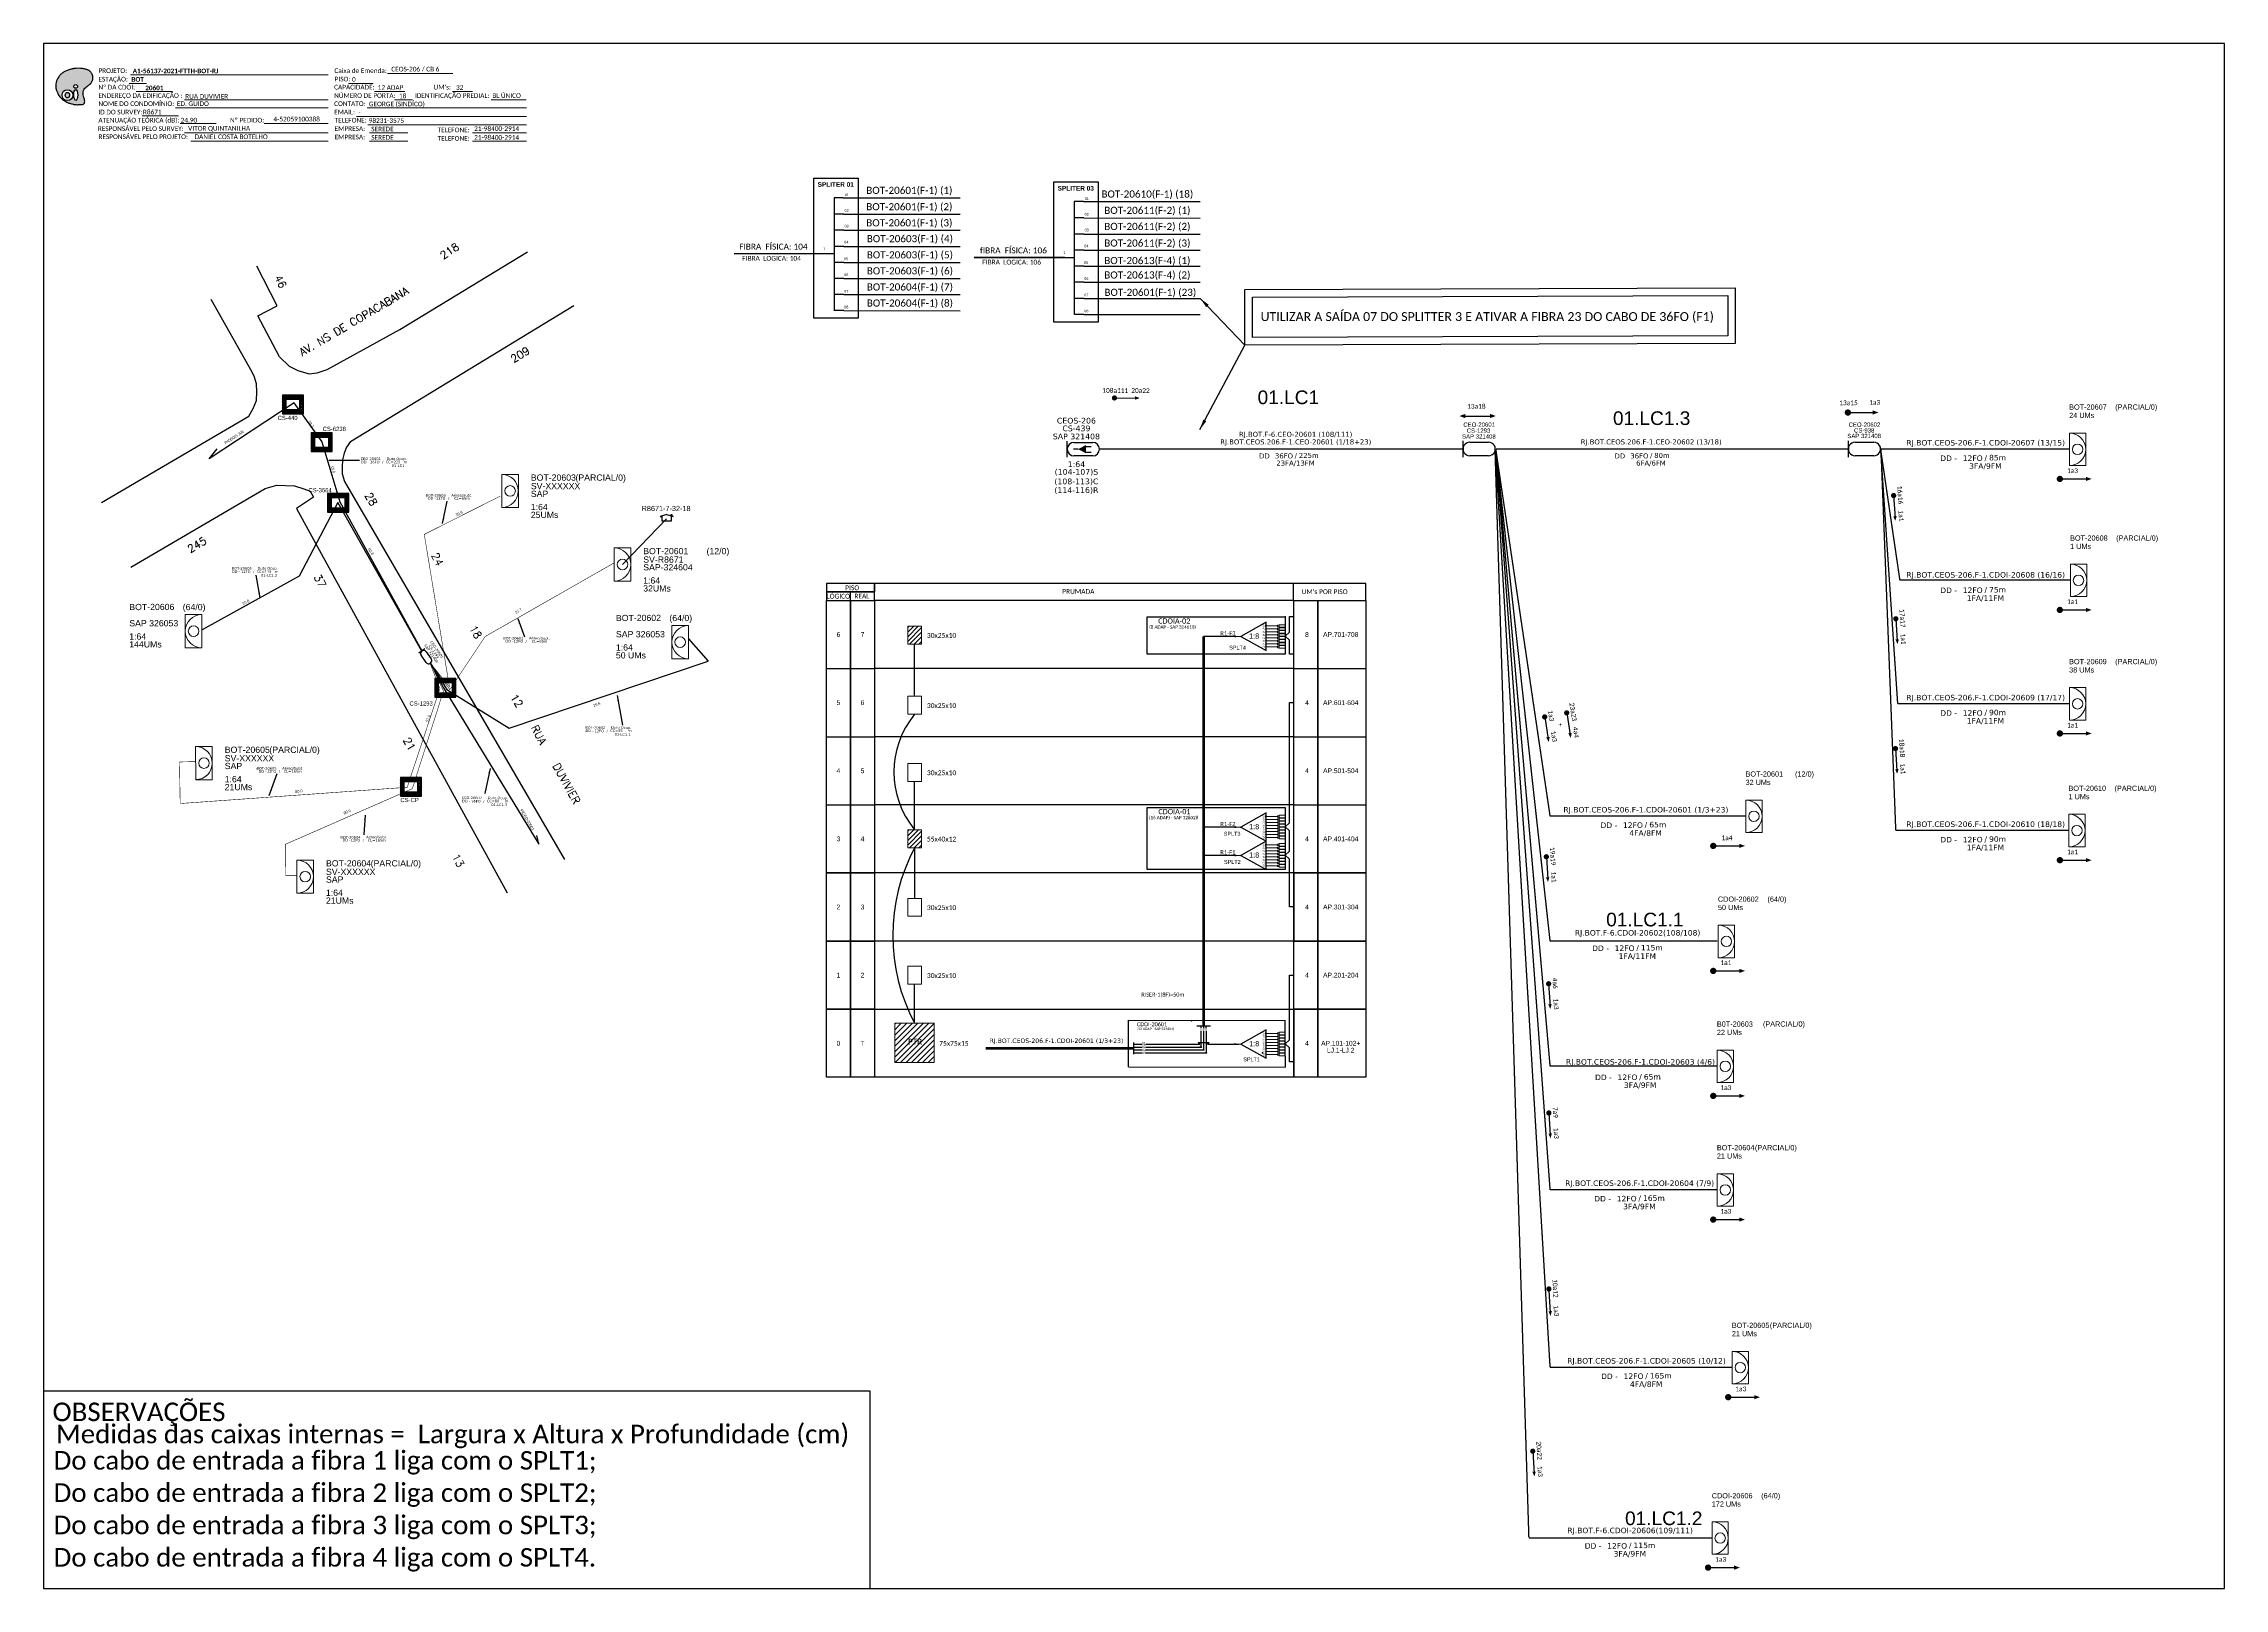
# Paper-space layout 'CDOI-20601' of a CAD drawing. Header units: inches, sheet in millimetres. Extents: x 972 to 1810, y -4 to 590.
# The model-space entities are those that its viewports show. They can reach past a viewport. Long polylines and large blocks are cut down to what shows.
import ezdxf
from ezdxf.enums import TextEntityAlignment as Align

# ---------------------------------------------------------------- set-up
doc = ezdxf.new("R2010")
doc.units = ezdxf.units.IN
doc.header["$MEASUREMENT"] = 0
doc.linetypes.add('DIVIDE2', pattern=[0.625, 0.25, -0.125, 0, -0.125, 0, -0.125])
doc.layers.get('0').update_dxf_attribs({"color": 252})
for name, color, linetype in [('10.1-Caixas Subterrâneas', 5, 'Continuous'), ('20.4-CEOS', 1, 'Continuous'), ('20.5-CEO', 1, 'Continuous'), ('CAP a instalar', 1, 'Continuous'), ('CD de instalação futura', 8, 'Continuous'), ('FOLHAS', 7, 'Continuous'), ('label_cabos', 7, 'Continuous'), ('Legenda', 7, 'Continuous'), ('MUB', 252, 'Continuous'), ('NET-RETIRAR', 54, 'DIVIDE2'), ('SETA', 7, 'Continuous'), ('surveys', 7, 'Continuous'), ('surveys legendas', 7, 'Continuous'), ('texto', 255, 'Continuous')]:
    doc.layers.add(name, color=color, linetype=linetype)
for name, color, linetype, lineweight in [('10.4-Postes', 1, 'Continuous', 0), ("20.0-LEGENDA DOS CDO'S", 1, 'Continuous', 0), ('20.1-CDO_INTERIOR', 1, 'Continuous', 0), ('40.1-ETIQUETAS', 1, 'Continuous', 20)]:
    doc.layers.add(name, color=color, linetype=linetype, lineweight=lineweight)
doc.layers.add('EXTRA', color=50, linetype='Continuous', plot=False)
doc.styles.add('ARIAL', font='arial.ttf')
doc.styles.add('DIGICADE', font='arial.ttf')
doc.styles.add('MtXpl_Calibri', font='calibri.ttf')
doc.styles.add('ROMANS', font='ROMANS.SHX', dxfattribs={"height": 2.5})
doc.styles.add('siredit', font='verdana.ttf')
doc.styles.get("Standard").update_dxf_attribs({"font": 'arial.ttf'})
doc.styles.add('TELEMAR-RJ', font='arial.ttf')
doc.styles.add('WMF-Calibri0', font='calibri.ttf')
doc.styles.add('WMF-Calibri1', font='calibrib.ttf')
doc.linetypes.add('FENCELINE1', pattern='A,0.25,-0.1,[133,ltypeshp.shx,S=0.1,R=0,X=-0.1,Y=0],-0.1,1', length=1.45)
doc.dimstyles.new('CC', dxfattribs={"dimtxt": 1, "dimasz": 2, "dimexe": 0.18, "dimexo": 0.0625, "dimgap": 0.09, "dimtad": 0, "dimdec": 0, "dimrnd": 1, "dimzin": 0, "dimdsep": 46, "dimtxsty": 'siredit', "dimblk": 'NONE', "dimcen": 0, "dimse1": 1, "dimse2": 1, "dimsd1": 1, "dimsd2": 1, "dimclrt": 7, "dimadec": 0, "dimazin": 0, "dimtfac": 1, "dimtdec": 0, "dimtofl": 0, "dimtmove": 0, "dimatfit": 3, "dimfxl": 0, "dimtolj": 1, "dimtzin": 0, "dimarcsym": 0})
doc.dimstyles.get("Standard").update_dxf_attribs({"dimtxt": 0.18, "dimasz": 0.18, "dimexe": 0.18, "dimexo": 0.0625, "dimgap": 0.09, "dimtad": 0, "dimtih": 1, "dimtoh": 1, "dimdec": 4, "dimzin": 0, "dimdsep": 46, "dimtxsty": 'Standard', "dimcen": 0.09, "dimadec": 0, "dimazin": 0, "dimtfac": 1, "dimtdec": 4, "dimtofl": 0, "dimtmove": 0, "dimatfit": 3, "dimfxl": 0, "dimtolj": 1, "dimtzin": 0, "dimarcsym": 0})

# ---------------------------------------------------------------- blocks, each defined once
blk = doc.blocks.new('*X13')
at = {"color": 0, "linetype": 'Continuous'}
for p, q in [((-1.25, 0.34099), (-0.49099, 1.1)), ((-1.25, 0.517767), (-0.667767, 1.1)), ((-1.25, 0.694544), (-0.844544, 1.1)), ((-1.25, 0.87132), (-1.02132, 1.1)), ((-1.25, 1.048097), (-1.198097, 1.1)), ((-1.25, 0.164214), (-0.8035, 0.610714)), ((-1.25, -0.012563), (-0.8035, 0.433937)), ((-1.25, -0.18934), (-0.8035, 0.25716)), ((-1.25, -0.366117), (-0.8035, 0.080383)), ((-0.789214, 0.625), (-0.314214, 1.1)), ((-0.612437, 0.625), (-0.137437, 1.1)), ((-0.43566, 0.625), (0.03934, 1.1)), ((-0.258883, 0.625), (0.216117, 1.1)), ((-0.082107, 0.625), (0.392893, 1.1)), ((0.09467, 0.625), (0.56967, 1.1)), ((0.271447, 0.625), (0.746447, 1.1)), ((0.448223, 0.625), (0.923223, 1.1)), ((0.625, 0.625), (1.1, 1.1)), ((0.801777, 0.625), (1.25, 1.073223)), ((0.8035, 0.449947), (1.25, 0.896447)), ((0.8035, 0.27317), (1.25, 0.71967)), ((0.8035, 0.096393), (1.25, 0.542893)), ((0.8035, -0.080383), (1.25, 0.366117)), ((0.8035, -0.25716), (1.25, 0.18934)), ((0.8035, -0.433937), (1.25, 0.012563)), ((-1.25, -0.542893), (-0.8035, -0.096393)), ((-1.25, -0.71967), (-0.8035, -0.27317)), ((-1.25, -0.896447), (-0.8035, -0.449947)), ((-1.25, -1.073223), (-0.801777, -0.625)), ((-1.1, -1.1), (-0.625, -0.625)), ((-0.923223, -1.1), (-0.448223, -0.625)), ((-0.746447, -1.1), (-0.271447, -0.625)), ((-0.56967, -1.1), (-0.09467, -0.625)), ((-0.392893, -1.1), (0.082107, -0.625)), ((-0.216117, -1.1), (0.258883, -0.625)), ((-0.03934, -1.1), (0.43566, -0.625)), ((0.137437, -1.1), (0.612437, -0.625)), ((0.314214, -1.1), (0.789214, -0.625)), ((0.49099, -1.1), (1.25, -0.34099)), ((0.667767, -1.1), (1.25, -0.517767)), ((0.8035, -0.610714), (1.25, -0.164214)), ((0.844544, -1.1), (1.25, -0.694544)), ((1.02132, -1.1), (1.25, -0.87132)), ((1.198097, -1.1), (1.25, -1.048097))]:
    blk.add_line(p, q, dxfattribs=at)
blk = doc.blocks.new('MANHOLE_MQ')
at = {"color": 0, "linetype": 'Continuous'}
for p, q in [((0.0000062, 0.0000057), (-0.0000063, 0.0000057)), ((-0.0000063, 0.0000057), (-0.0000063, -0.0000053)), ((-0.000004, 0.0000033), (0.000004, 0.0000033)), ((-0.000004, -0.0000029), (-0.000004, 0.0000033)), ((0.000004, 0.0000033), (0.000004, -0.0000029)), ((0.0000062, -0.0000053), (0.0000062, 0.0000057)), ((-0.0000063, -0.0000053), (0.0000062, -0.0000053)), ((0.000004, -0.0000029), (-0.000004, -0.0000029)), ((0.000004, -0.0000029), (0.000004, -0.0000029))]:
    blk.add_line(p, q, dxfattribs=at)
at = {"color": 0, "linetype": 'Continuous', "xscale": 5e-06, "yscale": 5e-06, "zscale": 1e-05}
blk.add_blockref('*X13', (0, 0.0000002), dxfattribs=at)
blk = doc.blocks.new('CDOI_CT_DRT')
at = {"layer": '20.1-CDO_INTERIOR', "color": 8, "lineweight": 18}
blk.add_lwpolyline([(1.01, -0.75), (1.01, 3.5), (-1.12, 3.5), (-1.11, -0.75)], close=True, dxfattribs=at)
blk.add_circle((-0.05, 1.38), 0.68, dxfattribs=at)
blk.add_arc((-1.12, 1.38), 2.12, 270.0531, 90.0531, dxfattribs=at)
at = {"layer": "20.0-LEGENDA DOS CDO'S", "color": 8, "style": 'ARIAL'}
for tag, p in [('CDO_N', (2.61, 2.69)), ('SURVEY', (2.61, 1.6)), ('SAP', (2.61, 0.61)), ('1:XX', (2.6, -1.08)), ('UMS', (2.6, -2.09))]:
    blk.add_attdef(tag, p, '', height=0.8, rotation=359.9724, dxfattribs=at)
blk.add_attdef('FIBRAS_UTILIZADAS', text='', height=0.8, rotation=359.9724, dxfattribs=at).set_placement((10.32, 2.69), align=Align.CENTER)
blk = doc.blocks.new('_None')
blk = doc.blocks.new('Inst CB DT OCUP CFOA-SM-DD-S-12')
at = {"layer": 'label_cabos', "color": 0, "style": 'siredit'}
for tag, flags, p in [('ID_ATIVIDADE', 3, (1.31, 2.67)), ('FATOR', 1, (11.56, 2.55))]:
    blk.add_attdef(tag, text='', height=1, rotation=359.69001, dxfattribs=dict(at, flags=flags)).set_placement(p, align=Align.MIDDLE_CENTER)
for tag, p in [('TIPO_CABO', (1.11, 0)), ('DESTINO_CABO', (3.13, 1.26)), ('CABO', (4.69, -0.05)), ('/', (7.71, -0.05)), ('LANCE', (10.41, 0.02)), ('TIPO_CABO', (13.11, 1.24)), ('UND', (16.46, 0)), ('FID', (13.65, -1.41))]:
    blk.add_attdef(tag, text='', height=1, rotation=359.69001, dxfattribs=at).set_placement(p, align=Align.MIDDLE_CENTER)
blk.add_attdef('QTDE', (11.93, -0.45), '', height=1, rotation=359.69001, dxfattribs=at)
blk = doc.blocks.new('LEGENDA DOS CABOS')
at = {"layer": 'EXTRA', "color": 0, "style": 'siredit'}
for tag, p in [('ID', (4.6, 0.97)), ('XX', (9.03, 0.97))]:
    blk.add_attdef(tag, text='', height=0.48, rotation=359.69001, dxfattribs=at).set_placement(p, align=Align.MIDDLE_CENTER)
at = {"layer": 'Legenda', "color": 0, "style": 'siredit'}
for tag, p in [('TIPO_CABO', (1.31, 0)), ('CABO', (4.69, -0.05)), ('/', (6.81, -0.05)), ('METROS', (10.03, -0.05))]:
    blk.add_attdef(tag, text='', height=0.8, rotation=359.69001, dxfattribs=at).set_placement(p, align=Align.MIDDLE_CENTER)
blk = doc.blocks.new('Inst CB DT OCUP CFOA-SM-DD-S-36')
at = {"layer": 'label_cabos', "color": 0, "style": 'siredit'}
for tag, flags, p in [('ID_ATIVIDADE', 3, (1.31, 2.67)), ('FATOR', 1, (11.56, 2.55))]:
    blk.add_attdef(tag, text='', height=1, rotation=359.69001, dxfattribs=dict(at, flags=flags)).set_placement(p, align=Align.MIDDLE_CENTER)
for tag, p in [('TIPO_CABO', (1.11, 0)), ('DESTINO_CABO', (3.13, 1.26)), ('CABO', (4.69, -0.05)), ('/', (7.71, -0.05)), ('LANCE', (10.41, 0.02)), ('TIPO_CABO', (13.11, 1.24)), ('UND', (16.46, 0)), ('FID', (13.65, -1.41))]:
    blk.add_attdef(tag, text='', height=1, rotation=359.69001, dxfattribs=at).set_placement(p, align=Align.MIDDLE_CENTER)
blk.add_attdef('QTDE', (11.93, -0.45), '', height=1, rotation=359.69001, dxfattribs=at)
blk = doc.blocks.new('CDOI_INT')
at = {"layer": '20.1-CDO_INTERIOR', "color": 0, "lineweight": 18}
blk.add_lwpolyline([(4.25, -4.25), (4.25, 4.25), (0, 4.25), (0, -4.25)], close=True, dxfattribs=at)
blk.add_circle((2.12, 0), 1.36, dxfattribs=at)
blk.add_arc((0, 0), 4.25, 270, 90, dxfattribs=at)
at = {"layer": "20.0-LEGENDA DOS CDO'S", "color": 0, "style": 'ARIAL'}
for tag, p in [('CDO_N', (-0.08, 10.38)), ('SPLITER_1', (21.18, 10.38)), ('SAP', (-0.08, 6.23)), ('SURVEY', (-0.08, 8.2)), ('SPLITER_2', (21.19, 8.68)), ('1:XX', (5.94, -2.22)), ('UMS', (5.94, -4.24))]:
    blk.add_attdef(tag, p, '', height=1.36, dxfattribs=at)
blk.add_attdef('FIBRAS_UTILIZADAS', text='', height=1.36, dxfattribs=at).set_placement((15.34, 10.38), align=Align.CENTER)
blk = doc.blocks.new('ETIQUETA_RS5F')
at = {"layer": '40.1-ETIQUETAS', "color": 0, "style": 'siredit'}
blk.add_text('/', height=1.5, dxfattribs=at).set_placement((1.55, -1.95), align=Align.MIDDLE_RIGHT)
for tag, p in [('ETIQUETA_R_SECUNDARIA', (1.18, 2.1)), ('ETIQUETA_R_PRIMARIA', (1.18, 4.1)), ('F_ATIVAS/F_MORTAS', (1.11, -4.24))]:
    blk.add_attdef(tag, text='', height=1.5, dxfattribs=at).set_placement(p, align=Align.MIDDLE_CENTER)
for tag, p in [('TIPO_CABO', (-6.62, -2.12)), ('CAP_CABO', (0.37, -2.09))]:
    blk.add_attdef(tag, text='', height=1.5, dxfattribs=at).set_placement(p, align=Align.MIDDLE_RIGHT)
blk.add_attdef('METROS', text='', height=1.5, dxfattribs=at).set_placement((2.11, -1.95), align=Align.MIDDLE_LEFT)
for tag, p in [('FUSÃO_1', (0.82, -8.39)), ('FUSÃO_2', (0.82, -10.6)), ('FUSÃO_3', (0.82, -12.93)), ('FUSÃO_4', (0.82, -15.14)), ('FUSÃO_5', (0.82, -17.16))]:
    blk.add_attdef(tag, text='', height=1.5, dxfattribs=at).set_placement(p, align=Align.CENTER)
blk = doc.blocks.new('OI')
h = blk.add_hatch(color=40)
edge = h.paths.add_edge_path()
edge.add_spline(control_points=[(4.35, -0.67), (3.92, -0.99), (3.26, -1.5), (2.81, -2.59), (2.9, -3.5), (3.06, -4.27), (3.31, -4.85), (3.37, -5.39), (3.4, -5.88), (3.2, -6.4), (2.54, -6.61), (1.65, -6.63), (0.55, -6.67), (-0.56, -6.42), (-1.61, -6.14), (-2.77, -5.61), (-3.92, -4.77), (-4.89, -3.7), (-5.34, -2.65), (-5.6, -1.94), (-5.85, -0.96), (-5.71, 0.47), (-5.1, 2.02), (-4.14, 3.02), (-3.3, 3.61), (-2.37, 4.16), (-1.36, 4.44), (-0.56, 4.7), (0.79, 4.85), (2.24, 4.97), (3.79, 4.57), (4.67, 4.21), (5.44, 3.65), (5.76, 2.99), (6.03, 2.21), (6.01, 1.46), (5.72, 0.64), (5.31, 0.08), (4.88, -0.38), (4.51, -0.55), (4.35, -0.67)], knot_values=[0, 0, 0, 0, 1.60434, 2.417191, 3.427595, 4.282808, 4.776746, 5.304182, 5.888771, 6.258406, 6.858137, 7.79129, 8.986195, 10.124242, 11.187857, 12.242908, 13.953784, 15.414161, 16.515391, 17.349188, 17.675853, 19.552021, 21.515531, 22.568638, 23.63245, 24.621084, 25.782718, 26.745347, 27.142653, 29.870543, 31.004649, 31.921532, 32.709589, 33.801391, 34.042471, 35.192333, 35.971461, 36.628871, 37.254359, 37.836911, 37.836911, 37.836911, 37.836911], degree=3, periodic=0)
h.paths.add_polyline_path([(1.13, -0.87, -1), (-0.04, -0.87, -1)], flags=16)
edge = h.paths.add_edge_path(flags=16)
edge.add_ellipse((0.56, -3.59), major_axis=(-0.02, 1.71), ratio=0.361305, start_angle=0, end_angle=360)
h.paths.add_polyline_path([(-0.36, -3.62, -1), (-3.8, -3.62, -1)], flags=16)
edge = h.paths.add_edge_path(flags=0)
edge.add_ellipse((-2.08, -3.62), major_axis=(0, 0.885), ratio=0.758294, start_angle=0, end_angle=360)
at = {"color": 40}
for centre, radius in [((-2.08, -3.62), 1.72), ((0.54, -0.87), 0.587)]:
    blk.add_circle(centre, radius, dxfattribs=at)
blk.add_ellipse((-2.08, -3.62), major_axis=(0, 0.885), ratio=0.758294, start_param=-3.141592653589791, end_param=3.141592653589791, dxfattribs=at)
blk.add_ellipse((0.56, -3.59), major_axis=(-0.02, 1.71), ratio=0.361305, dxfattribs=at)
at = {"color": 40, "start_tangent": (-0.800898, -0.598801), "end_tangent": (-0.800898, -0.598801)}
blk.add_spline([(4.35, -0.67), (3.2, -1.78), (2.9, -2.54), (2.92, -3.55), (3.12, -4.38), (3.28, -4.85), (3.37, -5.37), (3.35, -5.95), (3.2, -6.29), (2.66, -6.55), (1.73, -6.63), (0.54, -6.62), (-0.58, -6.41), (-1.6, -6.11), (-2.56, -5.67), (-3.95, -4.67), (-4.89, -3.56), (-5.37, -2.56), (-5.64, -1.78), (-5.72, -1.46), (-5.63, 0.42), (-4.84, 2.22), (-4.13, 2.99), (-3.27, 3.62), (-2.4, 4.09), (-1.3, 4.47), (-0.37, 4.72), (0.02, 4.77), (2.75, 4.8), (3.85, 4.53), (4.69, 4.16), (5.31, 3.68), (5.85, 2.73), (5.93, 2.5), (5.94, 1.35), (5.67, 0.62), (5.29, 0.08), (4.84, -0.36), (4.35, -0.67)], degree=3, dxfattribs=at)
blk = doc.blocks.new('SURVEY_SURVEY')
for p, q in [((0, 0.0000127), (-0.0000126, 0.000009)), ((-0.0000126, 0.000009), (-0.0000086, 0.000009)), ((-0.0000086, 0), (-0.0000086, 0.000009)), ((0.0000086, 0), (-0.0000086, 0)), ((0, 0.0000127), (0.0000126, 0.000009)), ((0.0000084, 0.0000132), (0.0000098, 0.0000132)), ((0.0000084, 0.0000103), (0.0000084, 0.0000132)), ((0.0000126, 0.000009), (0.0000086, 0.000009)), ((0.0000086, 0.000009), (0.0000086, 0)), ((0.0000098, 0.0000132), (0.0000098, 0.0000099))]:
    blk.add_line(p, q)
blk = doc.blocks.new('A$C415C251F')
at = {"color": 3}
blk.add_point((0, 0), dxfattribs=at)
blk = doc.blocks.new('LEG_CDOIA8_C-SPLT_DIR')
at = {"color": 3}
blk.add_blockref('A$C415C251F', (0, 0), dxfattribs=at)
at = {"color": 1, "style": 'WMF-Calibri0', "flags": 4}
blk.add_attdef('CDO', (-26.8, -2.6), '', height=2, dxfattribs=at)
blk.add_attdef('MODELO', text='', height=1.5, dxfattribs=at).set_placement((-22.2, -4.5), align=Align.CENTER)
at = {"style": 'ARIAL', "flags": 4}
blk.add_attdef('SPLITAGEM', text='', height=1.5, dxfattribs=at).set_placement((-18.4, -12.6), align=Align.CENTER)
blk = doc.blocks.new('SPLT_1-8_SC-APC')
at = {"color": 1, "lineweight": 0}
blk.add_lwpolyline([(-17.04, -7.55), (-19.26, -7.55)], dxfattribs=at)
at = {"color": 1}
blk.add_lwpolyline([(-7.37, -2.1), (-17.04, -7.55), (-7.37, -13), (-7.37, -2.1)], dxfattribs=at)
at = {"color": 3, "lineweight": 0}
for points in [[(-2.99, -3.51), (-7.37, -3.51)], [(-7.37, -4.66), (-2.99, -4.66)], [(-7.37, -5.82), (-2.99, -5.82)], [(-7.37, -6.97), (-2.99, -6.97)], [(-7.37, -8.12), (-2.99, -8.12)], [(-2.41, -3.02), (-2.41, -4)], [(-2.41, -3.02), (0, -3.02)], [(-2.41, -4), (0, -4)], [(-2.41, -4.17), (-2.41, -5.16)], [(-2.41, -4.17), (0, -4.17)], [(-2.41, -5.16), (0, -5.16)], [(-2.41, -5.32), (-2.41, -6.31)], [(-2.41, -5.32), (0, -5.32)], [(-2.41, -6.31), (0, -6.31)], [(-2.41, -6.48), (-2.41, -7.46)], [(-2.41, -6.48), (0, -6.48)], [(-2.41, -7.46), (0, -7.46)], [(-2.41, -7.63), (-2.41, -8.62)], [(-2.41, -7.63), (0, -7.63)], [(-7.37, -9.28), (-2.99, -9.28)], [(-7.37, -10.43), (-2.99, -10.43)], [(-7.37, -11.58), (-2.99, -11.58)], [(-2.41, -8.62), (0, -8.62)], [(-2.41, -8.78), (-2.41, -9.77)], [(-2.41, -8.78), (0, -8.78)], [(-2.41, -9.77), (0, -9.77)], [(-2.41, -9.94), (-2.41, -10.92)], [(-2.41, -9.94), (0, -9.94)], [(-2.41, -10.92), (0, -10.92)], [(-2.41, -11.09), (-2.41, -12.08)], [(-2.41, -11.09), (0, -11.09)], [(-2.41, -12.08), (0, -12.08)]]:
    blk.add_lwpolyline(points, dxfattribs=at)
for points in [[(-2.99, -3.22), (-2.41, -3.22), (-2.41, -3.8), (-2.99, -3.8)], [(-2.99, -4.38), (-2.41, -4.38), (-2.41, -4.95), (-2.99, -4.95)], [(-2.99, -5.53), (-2.41, -5.53), (-2.41, -6.1), (-2.99, -6.1)], [(-2.99, -6.68), (-2.41, -6.68), (-2.41, -7.26), (-2.99, -7.26)], [(-2.99, -7.84), (-2.41, -7.84), (-2.41, -8.41), (-2.99, -8.41)], [(-2.99, -8.99), (-2.41, -8.99), (-2.41, -9.56), (-2.99, -9.56)], [(-2.99, -10.14), (-2.41, -10.14), (-2.41, -10.72), (-2.99, -10.72)], [(-2.99, -11.3), (-2.41, -11.3), (-2.41, -11.87), (-2.99, -11.87)]]:
    blk.add_lwpolyline(points, close=True, dxfattribs=at)
at = {"color": 1, "style": 'ARIAL'}
for s, height, p in [('1:8', 2, (-13.91, -8.4)), ('S1', 0.75, (-8.74, -3.78)), ('S2', 0.75, (-8.74, -4.97)), ('S3', 0.75, (-8.74, -6.18)), ('S4', 0.75, (-8.74, -7.36)), ('S5', 0.75, (-8.74, -8.57)), ('S6', 0.75, (-8.74, -9.69)), ('S7', 0.75, (-8.74, -10.78)), ('S8', 0.75, (-8.74, -11.9))]:
    blk.add_text(s, height=height, dxfattribs=at).set_placement(p)

msp = doc.modelspace()

# ---------------------------------------------------------------- hatches: boundary and pattern name
h = msp.add_hatch()
h.set_pattern_fill('ANSI31', color=1, scale=10)
h.set_pattern_definition([(45, (17101.9844, 295649.2489), (-0.88388348, 0.88388348), [])])
h.paths.add_polyline_path([(29294.81, 297432.24), (29289.51, 297432.24), (29289.51, 297425.35), (29294.81, 297425.35)])
h = msp.add_hatch(color=3)
h.dxf.hatch_style = 1
edge = h.paths.add_edge_path()
edge.add_arc((29415.44, 297428.28), 0.205, 0, 360)
h = msp.add_hatch(color=3)
h.dxf.hatch_style = 1
edge = h.paths.add_edge_path()
edge.add_arc((29415.44, 297354.99), 0.205, 0, 360)
h = msp.add_hatch()
h.set_pattern_fill('ANSI31', color=1, scale=10)
h.set_pattern_definition([(45, (17101.9844, 295570.9323), (-0.88388348, 0.88388348), [])])
h.paths.add_polyline_path([(29294.81, 297353.93), (29289.51, 297353.93), (29289.51, 297347.03), (29294.81, 297347.03)])
h = msp.add_hatch(color=3)
h.dxf.hatch_style = 1
edge = h.paths.add_edge_path()
edge.add_arc((29415.44, 297344.1), 0.205, 0, 360)
h = msp.add_hatch()
h.set_pattern_fill('ANSI31', color=1, scale=12, style=0)
h.set_pattern_definition([(45, (28550.9833, 296802.2643), (-1.0606602, 1.0606602), [])])
h.paths.add_polyline_path([(29299.74, 297279.53), (29284.57, 297279.53), (29284.57, 297264.39), (29299.74, 297264.39)])
h.paths.add_polyline_path([(29289.29, 297270.48), (29295.81, 297270.48), (29295.81, 297274.42), (29289.29, 297274.42)], flags=9)
h = msp.add_hatch(color=3)
h.dxf.hatch_style = 1
edge = h.paths.add_edge_path()
edge.add_arc((29415.44, 297271.53), 0.195, 0, 360)
h = msp.add_hatch(color=3)
h.dxf.hatch_style = 1
edge = h.paths.add_edge_path()
edge.add_arc((29415.44, 297271.53), 0.195, 0, 360)
h = msp.add_hatch(color=3)
h.dxf.hatch_style = 1
edge = h.paths.add_edge_path()
edge.add_arc((29402.27, 297270.4), 0.195, 0, 360)
h = msp.add_hatch(color=3)
h.dxf.hatch_style = 1
edge = h.paths.add_edge_path()
edge.add_arc((29402.27, 297270.4), 0.195, 0, 360)
h = msp.add_hatch(color=3)
h.dxf.hatch_style = 1
edge = h.paths.add_edge_path()
edge.add_arc((29403.28, 297269.34), 0.195, 0, 360)
h = msp.add_hatch(color=3)
h.dxf.hatch_style = 1
edge = h.paths.add_edge_path()
edge.add_arc((29403.28, 297269.34), 0.195, 0, 360)
h = msp.add_hatch(color=3)
h.dxf.hatch_style = 1
edge = h.paths.add_edge_path()
edge.add_arc((29404.29, 297268.17), 0.195, 0, 360)
h = msp.add_hatch(color=3)
h.dxf.hatch_style = 1
edge = h.paths.add_edge_path()
edge.add_arc((29404.29, 297268.17), 0.195, 0, 360)

# ---------------------------------------------------------------- linework, layer by layer
at = {"color": 7, "linetype": 'Continuous'}
for p, q in [((29261.23, 297596.94), (29261.23, 297553.51)), ((29264.75, 297596.94), (29261.23, 297596.94)), ((29264.92, 297590.65), (29261.41, 297590.65)), ((29353.54, 297595.47), (29353.54, 297552.04)), ((29357.05, 297595.47), (29353.54, 297595.47)), ((29264.92, 297584.46), (29261.41, 297584.46)), ((29357.23, 297589.19), (29353.71, 297589.19)), ((29357.23, 297583), (29353.71, 297583)), ((29257.58, 297575.51), (29261.21, 297575.51)), ((29264.92, 297578.24), (29261.41, 297578.24)), ((29349.89, 297574.04), (29353.52, 297574.04)), ((29357.23, 297576.77), (29353.71, 297576.77)), ((29264.92, 297572.08), (29261.41, 297572.08)), ((29264.92, 297565.91), (29261.41, 297565.91)), ((29357.23, 297570.61), (29353.71, 297570.61)), ((29264.92, 297559.72), (29261.41, 297559.72)), ((29357.23, 297564.45), (29353.71, 297564.45)), ((29357.23, 297558.26), (29353.71, 297558.26)), ((29264.92, 297553.55), (29261.41, 297553.55)), ((29357.23, 297552.08), (29353.71, 297552.08))]:
    msp.add_line(p, q, dxfattribs=at)
at = {"color": 10, "linetype": 'Continuous'}
for p, q in [((29264.75, 297596.94), (29309.69, 297596.92)), ((29264.92, 297590.65), (29309.69, 297590.64)), ((29357.05, 297595.47), (29402, 297595.46)), ((29264.92, 297584.47), (29309.69, 297584.46)), ((29357.23, 297589.19), (29402, 297589.17)), ((29357.23, 297583.01), (29402, 297582.99)), ((29264.92, 297578.25), (29309.69, 297578.24)), ((29357.23, 297576.79), (29402, 297576.77)), ((29264.92, 297572.09), (29309.69, 297572.08)), ((29264.92, 297565.92), (29309.69, 297565.91)), ((29357.23, 297570.62), (29402, 297570.61)), ((29264.92, 297559.73), (29309.69, 297559.72)), ((29357.23, 297564.46), (29402, 297564.44)), ((29357.23, 297558.27), (29402, 297558.26)), ((29264.92, 297553.55), (29309.69, 297553.53)), ((29357.23, 297552.08), (29402, 297552.07))]:
    msp.add_line(p, q, dxfattribs=at)
at = {"color": 1, "linetype": 'Continuous', "lineweight": 60}
for p, q in [((29257.58, 297575.51), (29222.8, 297575.4)), ((29349.89, 297574.04), (29315.1, 297573.93))]:
    msp.add_line(p, q, dxfattribs=at)
at = {"color": 0}
for p, q in [((29276.76, 297448.69), (29258.24, 297448.69)), ((29258.24, 297448.69), (29258.24, 297445.4)), ((29465.69, 297448.69), (29276.76, 297448.69)), ((29276.76, 297448.69), (29276.76, 297448.69)), ((29276.76, 297448.69), (29276.76, 297445.4)), ((29276.76, 297445.4), (29276.76, 297448.69)), ((29437.91, 297442.11), (29437.91, 297448.69)), ((29465.69, 297442.11), (29465.69, 297448.69)), ((29276.76, 297445.4), (29258.24, 297445.4)), ((29258.24, 297445.4), (29258.24, 297442.11)), ((29258.24, 297445.4), (29276.76, 297445.4)), ((29258.24, 297442.11), (29267.5, 297442.11)), ((29258.24, 297415.92), (29258.24, 297442.11)), ((29258.24, 297442.11), (29276.76, 297442.11)), ((29267.5, 297442.11), (29267.5, 297445.4)), ((29267.5, 297442.11), (29267.5, 297415.92)), ((29267.5, 297442.11), (29276.76, 297442.11)), ((29267.5, 297415.92), (29267.5, 297442.11)), ((29276.76, 297442.11), (29276.76, 297445.4)), ((29437.92, 297442.11), (29276.76, 297442.11)), ((29276.76, 297442.11), (29276.76, 297415.92)), ((29437.92, 297442.11), (29447.18, 297442.11)), ((29437.92, 297415.92), (29437.92, 297442.11)), ((29447.18, 297442.11), (29465.69, 297442.11)), ((29447.18, 297415.92), (29447.18, 297442.11)), ((29447.18, 297442.11), (29447.18, 297415.92)), ((29465.69, 297442.11), (29465.69, 297415.92)), ((29258.24, 297415.92), (29267.5, 297415.92)), ((29258.24, 297389.72), (29258.24, 297415.92)), ((29258.24, 297415.92), (29276.76, 297415.92)), ((29267.5, 297415.92), (29267.5, 297389.72)), ((29267.5, 297415.92), (29276.76, 297415.92)), ((29267.5, 297389.72), (29267.5, 297415.92)), ((29437.92, 297415.92), (29276.76, 297415.92)), ((29276.76, 297415.92), (29276.76, 297389.72)), ((29437.92, 297415.92), (29447.18, 297415.92)), ((29437.92, 297389.72), (29437.92, 297415.92)), ((29447.18, 297415.92), (29465.69, 297415.92)), ((29447.18, 297389.72), (29447.18, 297415.92)), ((29447.18, 297415.92), (29447.18, 297389.72)), ((29465.69, 297415.92), (29465.69, 297389.72)), ((29258.24, 297389.72), (29267.5, 297389.72)), ((29258.24, 297363.53), (29258.24, 297389.72)), ((29258.24, 297389.72), (29276.76, 297389.72)), ((29267.5, 297389.72), (29267.5, 297363.53)), ((29267.5, 297389.72), (29276.76, 297389.72)), ((29267.5, 297363.53), (29267.5, 297389.72)), ((29437.92, 297389.72), (29276.76, 297389.72)), ((29276.76, 297389.72), (29276.76, 297363.53)), ((29437.92, 297389.72), (29447.18, 297389.72)), ((29437.92, 297363.53), (29437.92, 297389.72)), ((29447.18, 297389.72), (29465.69, 297389.72)), ((29447.18, 297363.53), (29447.18, 297389.72)), ((29447.18, 297389.72), (29447.18, 297363.53)), ((29465.69, 297389.72), (29465.69, 297363.53)), ((29258.24, 297363.53), (29267.5, 297363.53)), ((29258.24, 297337.33), (29258.24, 297363.53)), ((29258.24, 297363.53), (29276.76, 297363.53)), ((29267.5, 297363.53), (29267.5, 297337.33)), ((29267.5, 297363.53), (29276.76, 297363.53)), ((29267.5, 297337.33), (29267.5, 297363.53)), ((29437.92, 297363.53), (29276.76, 297363.53)), ((29276.76, 297363.53), (29276.76, 297337.33)), ((29437.92, 297363.53), (29447.18, 297363.53)), ((29437.92, 297337.33), (29437.92, 297363.53)), ((29447.18, 297363.53), (29465.69, 297363.53)), ((29447.18, 297337.33), (29447.18, 297363.53)), ((29447.18, 297363.53), (29447.18, 297337.33)), ((29465.69, 297363.53), (29465.69, 297337.33)), ((29267.5, 297337.33), (29258.24, 297337.33)), ((29276.76, 297337.33), (29267.5, 297337.33)), ((29437.92, 297337.33), (29276.76, 297337.33)), ((29437.92, 297337.33), (29437.92, 297311.14)), ((29447.18, 297337.33), (29437.92, 297337.33)), ((29465.69, 297337.33), (29447.18, 297337.33)), ((29376.97, 297311.14), (29276.76, 297311.14)), ((29437.92, 297311.14), (29376.97, 297311.14)), ((29276.76, 297284.94), (29437.92, 297284.94)), ((29437.92, 297284.94), (29437.92, 297258.75)), ((29437.92, 297258.75), (29276.76, 297258.75))]:
    msp.add_line(p, q, dxfattribs=at)
for points in [[(28957.24, 297062.23), (29795.8, 297062.23), (29795.8, 297656.23), (28957.24, 297656.23), (28957.24, 297062.23)], [(29376.47, 297269.34), (29379.47, 297269.34)], [(29381.05, 297269.34), (29387.31, 297269.34), (29387.31, 297269.34)], [(29387.31, 297269.34), (29403.28, 297269.34)], [(28957.24, 297138.19), (29274.99, 297138.19)]]:
    msp.add_lwpolyline(points, dxfattribs=at)
at = {"color": 7, "lineweight": 0}
for points in [[(28990.19, 297640.91), (28996.74, 297640.91)], [(28990.71, 297644.19), (29066.68, 297644.19)], [(29074.48, 297640.95), (29083.96, 297640.95)], [(29089.52, 297644.68), (29114.65, 297644.68)], [(28992.86, 297637.84), (29006.8, 297637.84)], [(29011.42, 297634.6), (29066.68, 297634.6)], [(29084.53, 297637.84), (29096.14, 297637.84)], [(29092.11, 297634.6), (29099.06, 297634.6)], [(29114.47, 297637.84), (29122.13, 297637.84)], [(29129.28, 297634.6), (29142.84, 297634.6)], [(28995.17, 297628.43), (29009.12, 297628.43)], [(29008.01, 297631.49), (29066.68, 297631.49)], [(29009.71, 297625.46), (29023.65, 297625.46)], [(29042.04, 297625.47), (29066.54, 297625.47)], [(29042.54, 297625.47), (29066.69, 297625.47)], [(29077.6, 297628.25), (29142.87, 297628.25)], [(29081.64, 297631.49), (29142.87, 297631.49)], [(29081.89, 297625.02), (29142.87, 297625.02)], [(29011.42, 297621.91), (29066.68, 297621.91)], [(29013.91, 297618.67), (29066.68, 297618.67)], [(29082.5, 297621.91), (29097.3, 297621.91)], [(29082.5, 297618.67), (29097.3, 297618.67)], [(29122.1, 297621.91), (29142.87, 297621.91)], [(29122.1, 297618.67), (29142.87, 297618.67)]]:
    msp.add_lwpolyline(points, dxfattribs=at)
at = {"color": 7}
for points in [[(29253.26, 297550.73), (29270.54, 297550.73), (29270.54, 297604.38), (29253.26, 297604.38)], [(29345.57, 297549.26), (29362.85, 297549.26), (29362.85, 297602.92), (29345.57, 297602.92)]]:
    msp.add_lwpolyline(points, close=True, dxfattribs=at)
at = {"color": 1}
for points in [[(29419.18, 297561.67), (29607.74, 297562.29), (29607.74, 297540.93), (29419.18, 297540.32)], [(29422.11, 297558.74), (29604.81, 297559.35), (29604.81, 297543.87), (29422.11, 297543.25)], [(29381.57, 297435.82), (29434.7, 297435.82), (29434.7, 297421.5), (29381.57, 297421.5)], [(29381.57, 297362.54), (29434.7, 297362.54), (29434.71, 297338.64), (29381.58, 297338.64)]]:
    msp.add_lwpolyline(points, close=True, dxfattribs=at)
at = {"color": 0, "const_width": 1}
for points in [[(29368.5, 297519.99, 1), (29369.5, 297519.99, 1)], [(29534.37, 297397.82, 1), (29534.52, 297396.83, 1)], [(29542.84, 297399.37, 1), (29543, 297398.38, 1)]]:
    msp.add_lwpolyline(points, format="xyb", close=True, dxfattribs=at)
for points, const_width in [([(29650.41, 297514.38, 1), (29651.62, 297514.38, 1)], 1.21), ([(29731.94, 297488.84, 1), (29733.15, 297488.84, 1)], 1.21), ([(29668.59, 297482.93, 1), (29668.66, 297481.93, 1)], 1), ([(29731.94, 297438.47, 1), (29733.15, 297438.47, 1)], 1.21), ([(29669.44, 297435.56, 1), (29669.5, 297434.56, 1)], 1), ([(29731.94, 297390.97, 1), (29733.15, 297390.97, 1)], 1.21), ([(29669.31, 297385.65, 1), (29669.37, 297384.65, 1)], 1), ([(29598.65, 297347.73, 1), (29599.86, 297347.73, 1)], 1.21), ([(29535.05, 297344.06, 1), (29535.12, 297343.06, 1)], 1), ([(29731.94, 297342.25, 1), (29733.15, 297342.25, 1)], 1.21), ([(29598.65, 297299.67, 1), (29599.86, 297299.67, 1)], 1.21), ([(29535.93, 297295.23, 1), (29535.99, 297294.23, 1)], 1), ([(29536.01, 297245.53, 1), (29536.07, 297244.53, 1)], 1), ([(29598.65, 297251.6, 1), (29599.86, 297251.6, 1)], 1.21), ([(29598.65, 297204.04, 1), (29599.86, 297204.04, 1)], 1.21), ([(29536.01, 297177.85, 1), (29536.07, 297176.85, 1)], 1), ([(29604.41, 297135.75, 1), (29605.62, 297135.75, 1)], 1.21), ([(29529.82, 297115.49, 1), (29529.88, 297114.5, 1)], 1), ([(29596.67, 297070.21, 1), (29597.88, 297070.21, 1)], 1.21)]:
    msp.add_lwpolyline(points, format="xyb", close=True, dxfattribs=dict(const_width=const_width))
at = {"color": 1, "lineweight": 0}
for points in [[(29289.51, 297432.24), (29294.81, 297432.24), (29294.81, 297425.35), (29289.51, 297425.35)], [(29289.51, 297353.93), (29294.81, 297353.93), (29294.81, 297347.03), (29289.51, 297347.03)], [(29284.57, 297279.56), (29299.74, 297279.56), (29299.74, 297264.39), (29284.57, 297264.39)]]:
    msp.add_lwpolyline(points, close=True, dxfattribs=at)
at = {"color": 3}
for points in [[(29437.92, 297421.5), (29436.27, 297421.5), (29436.27, 297426.85), (29434.7, 297428.36), (29436.27, 297429.87), (29436.27, 297435.88), (29437.92, 297435.88)], [(29292.16, 297405.27), (29292.16, 297425.35)], [(29436.27, 297346.85), (29436.27, 297346.85), (29436.27, 297353.57), (29434.7, 297355.08), (29436.27, 297356.58), (29436.27, 297402.82), (29437.92, 297402.82)], [(29292.16, 297353.93), (29292.16, 297372.53)], [(29292.16, 297347.03), (29292.16, 297327.57)], [(29437.92, 297324.24), (29436.27, 297324.24), (29436.27, 297342.67), (29434.7, 297344.18), (29436.27, 297345.69), (29436.27, 297346.85)], [(29437.92, 297264.76), (29436.27, 297264.76), (29436.27, 297270.11), (29434.7, 297271.62), (29436.27, 297273.12), (29436.27, 297298.04), (29437.92, 297298.04)], [(29292.16, 297279.56), (29292.16, 297294.55)], [(29376.47, 297271.52), (29379.47, 297271.52)], [(29381.05, 297271.52), (29387.31, 297271.52), (29387.31, 297271.52)], [(29387.31, 297271.52), (29401.81, 297271.52)], [(29401.81, 297271.52), (29401.16, 297272.14), (29405.39, 297272.14), (29404.75, 297271.52)], [(29404.75, 297271.52), (29416.81, 297271.53)]]:
    msp.add_lwpolyline(points, dxfattribs=at)
at = {"color": 5, "const_width": 1}
msp.add_lwpolyline([(29403.28, 297428.28), (29403.28, 297278.55)], dxfattribs=at)
at = {"color": 5}
for points in [[(29415.24, 297428.28), (29403.28, 297428.28)], [(29415.24, 297354.99), (29403.28, 297354.99)], [(29415.24, 297344.1), (29403.28, 297344.1)], [(29400.68, 297278.55), (29405.88, 297278.55)], [(29402.27, 297278.55), (29402.27, 297277.59)], [(29402.27, 297276.51), (29402.27, 297270.4)], [(29403.28, 297278.55), (29403.28, 297277.63)], [(29403.28, 297276.51), (29403.28, 297269.34)], [(29404.29, 297277.63), (29404.29, 297278.55)], [(29404.29, 297276.51), (29404.29, 297268.17)], [(29376.47, 297268.17), (29379.47, 297268.17)], [(29381.05, 297268.17), (29387.31, 297268.17), (29387.31, 297268.17)], [(29387.31, 297268.17), (29404.29, 297268.17)], [(29402.27, 297270.4), (29402.27, 297270.4)]]:
    msp.add_lwpolyline(points, dxfattribs=at)
at = {"color": 0, "lineweight": 0}
for points in [[(29289.51, 297405.27), (29294.81, 297405.27), (29294.81, 297398.37), (29289.51, 297398.37)], [(29289.51, 297379.42), (29294.81, 297379.42), (29294.81, 297372.53), (29289.51, 297372.53)], [(29289.51, 297327.57), (29294.81, 297327.57), (29294.81, 297320.67), (29289.51, 297320.67)], [(29289.51, 297301.45), (29294.81, 297301.45), (29294.81, 297294.55), (29289.51, 297294.55)]]:
    msp.add_lwpolyline(points, close=True, dxfattribs=at)
at = {"color": 1}
for points in [[(29434.71, 297338.64), (29434.71, 297338.64), (29434.71, 297338.64), (29381.58, 297338.64), (29381.57, 297362.54), (29381.57, 297362.54)], [(29427.33, 297360.44), (29417.66, 297354.99), (29427.33, 297349.54), (29427.33, 297360.44)], [(29427.33, 297349.54), (29417.66, 297344.1), (29427.33, 297338.65), (29427.33, 297349.54)], [(29374.47, 297280.77), (29434.7, 297280.64)], [(29434.7, 297266.83), (29434.7, 297280.64)], [(29376.47, 297267.6), (29376.47, 297272.09)], [(29374.47, 297262.81), (29434.7, 297262.67)], [(29434.7, 297266.83), (29434.7, 297262.67)]]:
    msp.add_lwpolyline(points, dxfattribs=at)
at = {"color": 1, "lineweight": 0}
for points in [[(29417.66, 297354.99), (29415.44, 297354.99)], [(29417.66, 297344.1), (29415.44, 297344.1)]]:
    msp.add_lwpolyline(points, dxfattribs=at)
at = {"color": 3, "lineweight": 0}
for points in [[(29431.71, 297359.03), (29427.33, 297359.03)], [(29427.33, 297357.88), (29431.71, 297357.88)], [(29427.33, 297356.72), (29431.71, 297356.72)], [(29427.33, 297355.57), (29431.71, 297355.57)], [(29432.29, 297359.52), (29432.29, 297358.54)], [(29432.29, 297359.52), (29434.7, 297359.52)], [(29432.29, 297358.54), (29434.7, 297358.54)], [(29432.29, 297358.37), (29432.29, 297357.38)], [(29432.29, 297358.37), (29434.7, 297358.37)], [(29432.29, 297357.38), (29434.7, 297357.38)], [(29432.29, 297357.22), (29432.29, 297356.23)], [(29432.29, 297357.22), (29434.7, 297357.22)], [(29432.29, 297356.23), (29434.7, 297356.23)], [(29432.29, 297356.06), (29432.29, 297355.08)], [(29432.29, 297356.06), (29434.7, 297356.06)], [(29432.29, 297355.08), (29434.7, 297355.08)], [(29427.33, 297354.42), (29431.71, 297354.42)], [(29427.33, 297353.26), (29431.71, 297353.26)], [(29427.33, 297352.11), (29431.71, 297352.11)], [(29427.33, 297350.96), (29431.71, 297350.96)], [(29431.71, 297348.13), (29427.33, 297348.13)], [(29427.33, 297346.98), (29431.71, 297346.98)], [(29432.29, 297354.91), (29432.29, 297353.92)], [(29432.29, 297354.91), (29434.7, 297354.91)], [(29432.29, 297353.92), (29434.7, 297353.92)], [(29432.29, 297353.76), (29432.29, 297352.77)], [(29432.29, 297353.76), (29434.7, 297353.76)], [(29432.29, 297352.77), (29434.7, 297352.77)], [(29432.29, 297352.6), (29432.29, 297351.62)], [(29432.29, 297352.6), (29434.7, 297352.6)], [(29432.29, 297351.62), (29434.7, 297351.62)], [(29432.29, 297351.45), (29432.29, 297350.46)], [(29432.29, 297351.45), (29434.7, 297351.45)], [(29432.29, 297350.46), (29434.7, 297350.46)], [(29432.29, 297348.63), (29432.29, 297347.64)], [(29432.29, 297348.63), (29434.7, 297348.63)], [(29432.29, 297347.64), (29434.7, 297347.64)], [(29432.29, 297347.47), (29432.29, 297346.49)], [(29432.29, 297347.47), (29434.7, 297347.47)], [(29427.33, 297345.83), (29431.71, 297345.83)], [(29427.33, 297344.67), (29431.71, 297344.67)], [(29427.33, 297343.52), (29431.71, 297343.52)], [(29427.33, 297342.37), (29431.71, 297342.37)], [(29427.33, 297341.21), (29431.71, 297341.21)], [(29427.33, 297340.06), (29431.71, 297340.06)], [(29432.29, 297346.49), (29434.7, 297346.49)], [(29432.29, 297346.32), (29432.29, 297345.33)], [(29432.29, 297346.32), (29434.7, 297346.32)], [(29432.29, 297345.33), (29434.7, 297345.33)], [(29432.29, 297345.17), (29432.29, 297344.18)], [(29432.29, 297345.17), (29434.7, 297345.17)], [(29432.29, 297344.18), (29434.7, 297344.18)], [(29432.29, 297344.01), (29432.29, 297343.03)], [(29432.29, 297344.01), (29434.7, 297344.01)], [(29432.29, 297343.03), (29434.7, 297343.03)], [(29432.29, 297342.86), (29432.29, 297341.87)], [(29432.29, 297342.86), (29434.7, 297342.86)], [(29432.29, 297341.87), (29434.7, 297341.87)], [(29432.29, 297341.71), (29432.29, 297340.72)], [(29432.29, 297341.71), (29434.7, 297341.71)], [(29432.29, 297340.72), (29434.7, 297340.72)], [(29432.29, 297340.55), (29432.29, 297339.57)], [(29432.29, 297340.55), (29434.7, 297340.55)], [(29432.29, 297339.57), (29434.7, 297339.57)]]:
    msp.add_lwpolyline(points, dxfattribs=at)
for points in [[(29431.71, 297359.32), (29432.29, 297359.32), (29432.29, 297358.74), (29431.71, 297358.74)], [(29431.71, 297358.16), (29432.29, 297358.16), (29432.29, 297357.59), (29431.71, 297357.59)], [(29431.71, 297357.01), (29432.29, 297357.01), (29432.29, 297356.44), (29431.71, 297356.44)], [(29431.71, 297355.86), (29432.29, 297355.86), (29432.29, 297355.28), (29431.71, 297355.28)], [(29431.71, 297354.7), (29432.29, 297354.7), (29432.29, 297354.13), (29431.71, 297354.13)], [(29431.71, 297353.55), (29432.29, 297353.55), (29432.29, 297352.98), (29431.71, 297352.98)], [(29431.71, 297352.4), (29432.29, 297352.4), (29432.29, 297351.82), (29431.71, 297351.82)], [(29431.71, 297351.24), (29432.29, 297351.24), (29432.29, 297350.67), (29431.71, 297350.67)], [(29431.71, 297348.42), (29432.29, 297348.42), (29432.29, 297347.85), (29431.71, 297347.85)], [(29431.71, 297347.27), (29432.29, 297347.27), (29432.29, 297346.69), (29431.71, 297346.69)], [(29431.71, 297346.11), (29432.29, 297346.11), (29432.29, 297345.54), (29431.71, 297345.54)], [(29431.71, 297344.96), (29432.29, 297344.96), (29432.29, 297344.39), (29431.71, 297344.39)], [(29431.71, 297343.81), (29432.29, 297343.81), (29432.29, 297343.23), (29431.71, 297343.23)], [(29431.71, 297342.65), (29432.29, 297342.65), (29432.29, 297342.08), (29431.71, 297342.08)], [(29431.71, 297341.5), (29432.29, 297341.5), (29432.29, 297340.93), (29431.71, 297340.93)], [(29431.71, 297340.35), (29432.29, 297340.35), (29432.29, 297339.77), (29431.71, 297339.77)]]:
    msp.add_lwpolyline(points, close=True, dxfattribs=at)
at = {"color": 0}
for points in [[(29258.24, 297337.33), (29267.5, 297337.33), (29267.5, 297311.14), (29258.24, 297311.14)], [(29267.5, 297337.33), (29276.76, 297337.33), (29276.76, 297311.14), (29267.5, 297311.14)], [(29437.92, 297337.33), (29447.18, 297337.33), (29447.18, 297311.14), (29437.92, 297311.14)], [(29447.18, 297337.33), (29465.69, 297337.33), (29465.69, 297311.14), (29447.18, 297311.14)], [(29258.24, 297311.14), (29267.5, 297311.14), (29267.5, 297284.94), (29258.24, 297284.94)], [(29267.5, 297311.14), (29276.76, 297311.14), (29276.76, 297284.94), (29267.5, 297284.94)], [(29437.92, 297311.14), (29447.18, 297311.14), (29447.18, 297284.94), (29437.92, 297284.94)], [(29447.18, 297311.14), (29465.69, 297311.14), (29465.69, 297284.94), (29447.18, 297284.94)], [(29258.24, 297284.94), (29267.5, 297284.94), (29267.5, 297258.75), (29258.24, 297258.75)], [(29267.5, 297284.94), (29276.76, 297284.94), (29276.76, 297258.75), (29267.5, 297258.75)], [(29437.92, 297284.94), (29447.18, 297284.94), (29447.18, 297258.75), (29437.92, 297258.75)], [(29447.18, 297284.94), (29465.69, 297284.94), (29465.69, 297258.75), (29447.18, 297258.75)]]:
    msp.add_lwpolyline(points, close=True, dxfattribs=at)
at = {"color": 1, "const_width": 1}
msp.add_lwpolyline([(29376.47, 297269.85), (29319.53, 297269.85), (29319.53, 297269.85), (29319.53, 297269.85)], dxfattribs=at)
msp.add_lwpolyline([(29376.47, 297270.59), (29376.47, 297270.59)])
at = {"color": 2}
for points in [[(29376.47, 297270.4), (29379.47, 297270.4)], [(29381.05, 297270.4), (29402.27, 297270.4), (29402.27, 297270.4)]]:
    msp.add_lwpolyline(points, dxfattribs=at)
at = {"color": 0, "linetype": 'Continuous'}
msp.add_lwpolyline([(29274.99, 297138.19), (29274.99, 297062.23)], dxfattribs=at)
at = {"color": 3}
for centre, radius in [((29415.44, 297428.28), 0.205), ((29415.44, 297354.99), 0.205), ((29415.44, 297344.1), 0.205), ((29415.44, 297271.53), 0.195), ((29415.44, 297271.53), 0.195), ((29402.27, 297270.4), 0.195), ((29402.27, 297270.4), 0.195), ((29403.28, 297269.34), 0.195), ((29403.28, 297269.34), 0.195), ((29404.29, 297268.17), 0.195), ((29404.29, 297268.17), 0.195)]:
    msp.add_circle(centre, radius, dxfattribs=at)
for centre, radius, start, end in [((29319.15, 297376.15), 34.96, 140.53439, 219.46561), ((29355.51, 297313.29), 71.78, 151.96589, 208.03411)]:
    msp.add_arc(centre, radius, start, end, dxfattribs=at)
for p in [(29417.66, 297354.99), (29417.66, 297344.1), (29425.98, 297268.18)]:
    msp.add_point(p)
at = {"layer": '10.1-Caixas Subterrâneas', "color": 1}
msp.add_lwpolyline([(29374.47, 297262.81), (29374.47, 297280.77)], dxfattribs=at)
at = {"layer": '20.1-CDO_INTERIOR', "color": 1, "lineweight": 18}
msp.add_lwpolyline([(29183.01, 297449.59), (29183, 297462.34), (29176.63, 297462.34), (29176.64, 297449.59)], close=True, dxfattribs=at)
at = {"layer": '20.1-CDO_INTERIOR', "color": 0, "lineweight": 18}
for points in [[(29011.72, 297423.94), (29011.72, 297436.69), (29018.09, 297436.69), (29018.1, 297423.94)], [(29198.85, 297419.72), (29198.84, 297432.47), (29205.22, 297432.47), (29205.22, 297419.72)]]:
    msp.add_lwpolyline(points, close=True, dxfattribs=at)
at = {"layer": '20.1-CDO_INTERIOR', "color": 1, "lineweight": 18}
msp.add_circle((29179.82, 297455.96), 2.04, dxfattribs=at)
at = {"layer": '20.1-CDO_INTERIOR', "color": 0, "lineweight": 18}
for centre in [(29014.91, 297430.31), (29202.03, 297426.09)]:
    msp.add_circle(centre, 2.04, dxfattribs=at)
at = {"layer": '20.1-CDO_INTERIOR', "color": 1, "lineweight": 18}
msp.add_arc((29176.63, 297455.96), 6.37, 270.05309, 90.05309, dxfattribs=at)
at = {"layer": '20.1-CDO_INTERIOR', "color": 0, "lineweight": 18}
for centre in [(29018.09, 297430.32), (29205.22, 297426.09)]:
    msp.add_arc(centre, 6.38, 90.02759, 270.02759, dxfattribs=at)
at = {"layer": '20.4-CEOS', "color": 5}
for p, q in [((29353.43, 297502.87), (29360.66, 297502.87)), ((29360.66, 297497.71), (29353.43, 297497.71)), ((29503.04, 297497.25), (29503.04, 297503.46)), ((29505.62, 297502.93), (29512.85, 297502.93)), ((29512.85, 297497.78), (29505.62, 297497.78))]:
    msp.add_line(p, q, dxfattribs=at)
at = {"layer": '20.4-CEOS', "color": 0}
for p, q in [((29651.22, 297497.25), (29651.22, 297503.46)), ((29653.79, 297502.93), (29661.02, 297502.93)), ((29661.02, 297497.78), (29653.79, 297497.78))]:
    msp.add_line(p, q, dxfattribs=at)
at = {"layer": '20.4-CEOS', "color": 5}
for points in [[(29350.86, 297497.18), (29350.86, 297503.4)], [(29355.05, 297500.29), (29353.31, 297500.29)], [(29357.9, 297501.31), (29360.1, 297501.31)], [(29357.9, 297499.17), (29360.1, 297499.17)]]:
    msp.add_lwpolyline(points, dxfattribs=at)
msp.add_lwpolyline([(29355.05, 297500.29, 0, 3.18, 0), (29358.03, 297500.29, 3.18, 3.18, 0)], format="xyseb", dxfattribs=at)
for centre, start, end in [((29353.43, 297500.29), 90, 270), ((29360.66, 297500.29), 270, 90)]:
    msp.add_arc(centre, 2.58, start, end, dxfattribs=at)
for centre, major_axis, start_param, end_param in [((29505.62, 297500.35), (1.82, 1.82), 0.785398, 3.926991), ((29512.85, 297500.35), (-1.82, 1.82), 2.356194, 5.497787)]:
    msp.add_ellipse(centre, major_axis=major_axis, ratio=1, start_param=start_param, end_param=end_param, dxfattribs=at)
at = {"layer": '20.4-CEOS', "color": 0}
for centre, major_axis, start_param, end_param in [((29653.79, 297500.35), (1.82, 1.82), 0.785398, 3.926991), ((29661.02, 297500.35), (-1.82, 1.82), 2.356194, 5.497787)]:
    msp.add_ellipse(centre, major_axis=major_axis, ratio=1, start_param=start_param, end_param=end_param, dxfattribs=at)
at = {"layer": '20.5-CEO', "color": 5}
for p, q in [((29104.36, 297422.41), (29106.27, 297419.65)), ((29104.3, 297418.29), (29102.39, 297421.05))]:
    msp.add_line(p, q, dxfattribs=at)
msp.add_lwpolyline([(29103.88, 297423.54), (29101.5, 297421.89)], dxfattribs=at)
for centre, start, end in [((29103.37, 297421.73), 34.6924, 214.6924), ((29105.28, 297418.97), 214.6924, 34.6924)]:
    msp.add_arc(centre, 1.2, start, end, dxfattribs=at)
at = {"layer": 'CAP a instalar', "color": 0, "linetype": 'FENCELINE1', "ltscale": 5}
for p, q in [((29053.53, 297518.14), (29020.96, 297496.61)), ((29053.42, 297518.14), (29064.22, 297503.17)), ((29020.96, 297496.61), (29023.95, 297500.41)), ((29064.22, 297503.17), (29071.2, 297480)), ((29070.34, 297479.74), (29055.46, 297451.48)), ((29102.61, 297422.67), (29070.34, 297479.74)), ((29071.2, 297480), (29102.67, 297422.76)), ((29055.46, 297451.48), (29018.26, 297430.8)), ((29205.27, 297427.31), (29212.75, 297418.77)), ((29105.91, 297418.08), (29111.02, 297408.48)), ((29105.91, 297418.08), (29112.26, 297407.83)), ((29136.3, 297392.96), (29212.75, 297418.77)), ((29111.02, 297408.48), (29147.7, 297348.37)), ((29112.26, 297407.83), (29136.3, 297392.96)), ((29147.7, 297348.37), (29146.9, 297351.69))]:
    msp.add_line(p, q, dxfattribs=at)
at = {"layer": 'CAP a instalar', "color": 5, "linetype": 'FENCELINE1', "ltscale": 7, "const_width": 0.513}
msp.add_lwpolyline([(29363.24, 297500.29), (29503, 297500.29)], dxfattribs=at)
at = {"layer": 'CAP a instalar', "color": 0, "linetype": 'FENCELINE1', "ltscale": 7, "const_width": 0.513}
for points in [[(29515.34, 297499.84), (29528.36, 297081.7)], [(29515.65, 297500.16), (29536.51, 297311.11)], [(29515.71, 297500.29), (29651.22, 297500.35)], [(29536.51, 297311.11), (29600.85, 297311.11)], [(29528.47, 297081.66), (29598.87, 297081.66)]]:
    msp.add_lwpolyline(points, dxfattribs=at)
at = {"layer": 'CAP a instalar', "color": 8, "linetype": 'FENCELINE1', "ltscale": 7, "const_width": 0.513}
for points in [[(29515.46, 297499.66), (29536.51, 297147.19)], [(29515.71, 297500.29), (29536.51, 297263.04)], [(29515.71, 297500.29), (29536.51, 297215.49)], [(29663.6, 297500.35), (29671.02, 297449.91)], [(29663.6, 297500.35), (29670.17, 297402.43)], [(29663.74, 297500.29), (29736.24, 297500.29)], [(29663.74, 297500.29), (29669.44, 297353.68)], [(29671.01, 297449.92), (29736.68, 297449.92)], [(29670.17, 297402.43), (29736.24, 297402.42)], [(29669.44, 297353.68), (29735.86, 297353.7)], [(29536.51, 297263.04), (29600.85, 297263.04)], [(29536.51, 297215.49), (29600.85, 297215.49)], [(29536.51, 297147.19), (29606.53, 297147.19)]]:
    msp.add_lwpolyline(points, dxfattribs=at)
at = {"layer": 'CAP a instalar', "linetype": 'FENCELINE1', "ltscale": 7, "const_width": 0.513}
for points in [[(29515.65, 297500.16), (29536.51, 297359.18)], [(29536.51, 297359.18), (29611.79, 297359.18)]]:
    msp.add_lwpolyline(points, dxfattribs=at)
at = {"layer": 'CAP a instalar', "color": 8, "linetype": 'FENCELINE1', "ltscale": 5, "const_width": 0.2}
for points in [[(29105.91, 297418.08), (29113.29, 297408.89), (29103.61, 297467.52), (29132.85, 297482.25)], [(29105.81, 297417.97), (29109.63, 297408.27), (29097.05, 297370.28), (29009.75, 297364.02)], [(29105.91, 297418.12), (29110.98, 297407.3), (29099.03, 297369.74), (29050.15, 297348.32)], [(29015.63, 297380.16), (29009.49, 297380), (29009.75, 297364.02)], [(29050.25, 297336.25), (29050.15, 297348.32)], [(29054.72, 297336.3), (29050.25, 297336.25)]]:
    msp.add_lwpolyline(points, dxfattribs=at)
at = {"layer": 'CAP a instalar', "linetype": 'FENCELINE1', "ltscale": 5, "const_width": 0.2}
msp.add_lwpolyline([(29105.91, 297418.08), (29113.41, 297407.84), (29127.02, 297428.24), (29176.66, 297456.58)], dxfattribs=at)
at = {"layer": 'MUB', "color": 3}
for points in [[(29047.92, 297535.83), (29051.61, 297532.18), (29055.05, 297530.52), (29059.31, 297529.25), (29062.37, 297529.58), (29066.22, 297530.87), (29094.16, 297546.35), (29143.36, 297576.12)], [(29047.92, 297535.83), (29039.63, 297551.61), (29047.05, 297555.34), (29039.17, 297570.65)], [(28979.47, 297479.76), (29036.12, 297512.95), (29037.88, 297515.97), (29039.11, 297518.99), (29039.21, 297522.28), (29039.13, 297525.44), (29038.34, 297527.92), (29037.39, 297529.84), (29021.65, 297557.89)], [(29075.25, 297503.29), (29161.08, 297555.58)], [(29075.25, 297503.29), (29073.76, 297501.09), (29072.79, 297498.71), (29072.11, 297496.21), (29072.03, 297493.39), (29072.07, 297490.83), (29072.91, 297487.87), (29157.5, 297342.54)], [(28990.79, 297454.9), (29042.37, 297485.18), (29046.97, 297486.46)], [(29046.97, 297486.46), (29053.66, 297486.17), (29057.27, 297485), (29059.69, 297484.14), (29061.02, 297481.88), (29054.43, 297477.52), (29135.48, 297329.73)]]:
    msp.add_lwpolyline(points, dxfattribs=at)
at = {"layer": 'NET-RETIRAR', "color": 4, "linetype": 'Continuous'}
msp.add_lwpolyline([(29196.8, 297473.5), (29179.82, 297455.96)], dxfattribs=at)
at = {"layer": 'SETA', "color": 0}
for points in [[(29369, 297519.99), (29377.59, 297519.93)], [(29534.45, 297397.32), (29535.8, 297388.83)], [(29542.92, 297398.87), (29544.27, 297390.38)]]:
    msp.add_lwpolyline(points, dxfattribs=at)
at = {"layer": 'SETA'}
for points in [[(29651.01, 297514.38), (29661.42, 297514.38)], [(29503.88, 297513.03), (29514.28, 297513.03)], [(29668.62, 297482.43), (29669.17, 297473.85)], [(29732.98, 297488.83), (29743.38, 297488.83)], [(29669.47, 297435.06), (29670.02, 297426.48)], [(29732.98, 297438.46), (29743.38, 297438.46)], [(29732.98, 297390.96), (29743.38, 297390.96)], [(29669.34, 297385.15), (29669.88, 297376.57)], [(29599.69, 297347.72), (29610.09, 297347.72)], [(29535.08, 297343.56), (29535.63, 297334.98)], [(29732.98, 297342.24), (29743.38, 297342.24)], [(29599.69, 297299.65), (29610.09, 297299.65)], [(29535.96, 297294.73), (29536.5, 297286.15)], [(29599.69, 297251.59), (29610.09, 297251.59)], [(29536.04, 297245.03), (29536.58, 297236.45)], [(29599.69, 297204.03), (29610.09, 297204.03)], [(29536.04, 297176.73), (29536.58, 297168.15)], [(29605.44, 297135.73), (29615.84, 297135.73)], [(29529.85, 297115), (29530.4, 297106.42)], [(29597.71, 297070.2), (29608.11, 297070.2)]]:
    msp.add_lwpolyline(points, dxfattribs=at)
at = {"layer": 'SETA', "color": 0}
for points in [[(29376.91, 297520.62), (29378.74, 297519.94), (29376.9, 297519.28)], [(29536.37, 297389.62), (29536, 297387.71), (29535.05, 297389.41)], [(29544.84, 297391.17), (29544.47, 297389.26), (29543.52, 297390.96)]]:
    msp.add_solid(points, dxfattribs=at)
at = {"layer": 'SETA'}
for points in [[(29660.58, 297515.2), (29662.8, 297514.39), (29660.58, 297513.58)], [(29503.88, 297512.22), (29501.66, 297513.03), (29503.88, 297513.83)], [(29513.45, 297513.85), (29515.66, 297513.04), (29513.45, 297512.24)], [(29742.54, 297489.66), (29744.76, 297488.85), (29742.54, 297488.04)], [(29669.8, 297474.58), (29669.25, 297472.71), (29668.47, 297474.5)], [(29742.54, 297439.28), (29744.76, 297438.47), (29742.54, 297437.67)], [(29670.65, 297427.21), (29670.1, 297425.34), (29669.32, 297427.13)], [(29742.54, 297391.78), (29744.76, 297390.97), (29742.54, 297390.17)], [(29670.52, 297377.3), (29669.97, 297375.43), (29669.19, 297377.22)], [(29609.25, 297348.55), (29611.47, 297347.74), (29609.25, 297346.93)], [(29742.54, 297343.06), (29744.76, 297342.25), (29742.54, 297341.45)], [(29536.26, 297335.71), (29535.71, 297333.84), (29534.93, 297335.63)], [(29609.25, 297300.48), (29611.47, 297299.67), (29609.25, 297298.86)], [(29537.14, 297286.88), (29536.59, 297285.01), (29535.81, 297286.8)], [(29609.25, 297252.41), (29611.47, 297251.6), (29609.25, 297250.8)], [(29537.22, 297237.18), (29536.67, 297235.31), (29535.89, 297237.1)], [(29609.25, 297204.86), (29611.47, 297204.05), (29609.25, 297203.24)], [(29537.22, 297168.88), (29536.67, 297167.01), (29535.89, 297168.8)], [(29615.01, 297136.56), (29617.23, 297135.75), (29615.01, 297134.94)], [(29531.03, 297107.15), (29530.48, 297105.28), (29529.7, 297107.06)], [(29607.27, 297071.03), (29609.49, 297070.22), (29607.27, 297069.41)]]:
    msp.add_solid(points, dxfattribs=at)

# ---------------------------------------------------------------- block references
at = {"color": 7, "xscale": 1.213923925163967, "yscale": 1.213923925163967, "zscale": 1.213923925163967, "rotation": 0.1532896023949059}
msp.add_blockref('OI', (28968.91, 297640.81), dxfattribs=at)
at = {"color": 0, "lineweight": 0}
ref = msp.add_blockref('Inst CB DT OCUP CFOA-SM-DD-S-36', (29079.9, 297495.36), dxfattribs=at)
ref.add_attrib('DESTINO_CABO', 'CEO-20601', dxfattribs={"layer": 'label_cabos', "color": 0, "height": 1, "rotation": 359.69001, "style": 'siredit'}).set_placement((29083.03, 297496.62), align=Align.MIDDLE_CENTER)
ref.add_attrib('TIPO_CABO', 'Duto Ocup.', dxfattribs={"layer": 'label_cabos', "color": 0, "height": 1, "rotation": 359.69001, "style": 'siredit'}).set_placement((29093.01, 297496.6), align=Align.MIDDLE_CENTER)
ref.add_attrib('/', '/', dxfattribs={"layer": 'label_cabos', "color": 0, "height": 1, "rotation": 359.69001, "style": 'siredit'}).set_placement((29087.62, 297495.31), align=Align.MIDDLE_CENTER)
ref.add_attrib('FID', '01-LC1', dxfattribs={"layer": 'label_cabos', "color": 0, "height": 1, "rotation": 359.69001, "style": 'siredit'}).set_placement((29093.55, 297493.94), align=Align.MIDDLE_CENTER)
ref.add_attrib('LANCE', 'CC=', dxfattribs={"layer": 'label_cabos', "color": 0, "height": 1, "rotation": 359.69001, "style": 'siredit'}).set_placement((29090.31, 297495.38), align=Align.MIDDLE_CENTER)
ref.add_attrib('UND', 'm', dxfattribs={"layer": 'label_cabos', "color": 0, "height": 1, "rotation": 359.69001, "style": 'siredit'}).set_placement((29096.37, 297495.36), align=Align.MIDDLE_CENTER)
ref.add_attrib('CABO', '36FO', dxfattribs={"layer": 'label_cabos', "color": 0, "height": 1, "rotation": 359.69001, "style": 'siredit'}).set_placement((29084.59, 297495.31), align=Align.MIDDLE_CENTER)
ref.add_attrib('TIPO_CABO', 'DD - ', dxfattribs={"layer": 'label_cabos', "color": 0, "height": 1, "rotation": 359.69001, "style": 'siredit'}).set_placement((29081.01, 297495.35), align=Align.MIDDLE_CENTER)
ref.add_attrib('QTDE', '225', (29091.83, 297494.9), dxfattribs={"layer": 'label_cabos', "color": 0, "height": 1, "rotation": 359.69001, "style": 'siredit'})
ref = msp.add_blockref('Inst CB DT OCUP CFOA-SM-DD-S-12', (29030.28, 297453.21), dxfattribs=at)
ref.add_attrib('DESTINO_CABO', 'BOT-20605', dxfattribs={"layer": 'label_cabos', "color": 0, "height": 1, "rotation": 359.69001, "style": 'siredit'}).set_placement((29033.41, 297454.47), align=Align.MIDDLE_CENTER)
ref.add_attrib('TIPO_CABO', 'Duto Ocup.', dxfattribs={"layer": 'label_cabos', "color": 0, "height": 1, "rotation": 359.69001, "style": 'siredit'}).set_placement((29043.39, 297454.45), align=Align.MIDDLE_CENTER)
ref.add_attrib('/', '/', dxfattribs={"layer": 'label_cabos', "color": 0, "height": 1, "rotation": 359.69001, "style": 'siredit'}).set_placement((29038, 297453.15), align=Align.MIDDLE_CENTER)
ref.add_attrib('FID', '01-LC1.2', dxfattribs={"layer": 'label_cabos', "color": 0, "height": 1, "rotation": 359.69001, "style": 'siredit'}).set_placement((29043.93, 297451.79), align=Align.MIDDLE_CENTER)
ref.add_attrib('LANCE', 'CC=', dxfattribs={"layer": 'label_cabos', "color": 0, "height": 1, "rotation": 359.69001, "style": 'siredit'}).set_placement((29040.69, 297453.23), align=Align.MIDDLE_CENTER)
ref.add_attrib('UND', 'm', dxfattribs={"layer": 'label_cabos', "color": 0, "height": 1, "rotation": 359.69001, "style": 'siredit'}).set_placement((29046.75, 297453.21), align=Align.MIDDLE_CENTER)
ref.add_attrib('CABO', '12FO', dxfattribs={"layer": 'label_cabos', "color": 0, "height": 1, "rotation": 359.69001, "style": 'siredit'}).set_placement((29034.97, 297453.15), align=Align.MIDDLE_CENTER)
ref.add_attrib('TIPO_CABO', 'DD - ', dxfattribs={"layer": 'label_cabos', "color": 0, "height": 1, "rotation": 359.69001, "style": 'siredit'}).set_placement((29031.39, 297453.2), align=Align.MIDDLE_CENTER)
ref.add_attrib('QTDE', '115', (29042.21, 297452.75), dxfattribs={"layer": 'label_cabos', "color": 0, "height": 1, "rotation": 359.69001, "style": 'siredit'})
at = {"color": 3}
for name, p in [('SPLT_1-8_SC-APC', (29434.7, 297435.82)), ('A$C415C251F', (29434.7, 297435.82)), ('SPLT_1-8_SC-APC', (29434.7, 297279.08))]:
    msp.add_blockref(name, p, dxfattribs=at)
at = {"color": 0, "lineweight": 0}
ref = msp.add_blockref('Inst CB DT OCUP CFOA-SM-DD-S-12', (29166.23, 297392), dxfattribs=at)
ref.add_attrib('DESTINO_CABO', 'BOT-20602', dxfattribs={"layer": 'label_cabos', "color": 0, "height": 1, "rotation": 359.69001, "style": 'siredit'}).set_placement((29169.36, 297393.26), align=Align.MIDDLE_CENTER)
ref.add_attrib('TIPO_CABO', 'Duto Ocup.', dxfattribs={"layer": 'label_cabos', "color": 0, "height": 1, "rotation": 359.69001, "style": 'siredit'}).set_placement((29179.34, 297393.25), align=Align.MIDDLE_CENTER)
ref.add_attrib('/', '/', dxfattribs={"layer": 'label_cabos', "color": 0, "height": 1, "rotation": 359.69001, "style": 'siredit'}).set_placement((29173.94, 297391.95), align=Align.MIDDLE_CENTER)
ref.add_attrib('FID', '01-LC1.1', dxfattribs={"layer": 'label_cabos', "color": 0, "height": 1, "rotation": 359.69001, "style": 'siredit'}).set_placement((29179.88, 297390.59), align=Align.MIDDLE_CENTER)
ref.add_attrib('LANCE', 'CC=', dxfattribs={"layer": 'label_cabos', "color": 0, "height": 1, "rotation": 359.69001, "style": 'siredit'}).set_placement((29176.64, 297392.02), align=Align.MIDDLE_CENTER)
ref.add_attrib('UND', 'm', dxfattribs={"layer": 'label_cabos', "color": 0, "height": 1, "rotation": 359.69001, "style": 'siredit'}).set_placement((29182.69, 297392), align=Align.MIDDLE_CENTER)
ref.add_attrib('CABO', '12FO', dxfattribs={"layer": 'label_cabos', "color": 0, "height": 1, "rotation": 359.69001, "style": 'siredit'}).set_placement((29170.91, 297391.95), align=Align.MIDDLE_CENTER)
ref.add_attrib('TIPO_CABO', 'DD - ', dxfattribs={"layer": 'label_cabos', "color": 0, "height": 1, "rotation": 359.69001, "style": 'siredit'}).set_placement((29167.34, 297392), align=Align.MIDDLE_CENTER)
ref.add_attrib('QTDE', '55', (29178.16, 297391.55), dxfattribs={"layer": 'label_cabos', "color": 0, "height": 1, "rotation": 359.69001, "style": 'siredit'})
ref = msp.add_blockref('Inst CB DT OCUP CFOA-SM-DD-S-36', (29118.8, 297364.97), dxfattribs=at)
ref.add_attrib('DESTINO_CABO', 'CEO-20602', dxfattribs={"layer": 'label_cabos', "color": 0, "height": 1, "rotation": 359.69001, "style": 'siredit'}).set_placement((29121.93, 297366.23), align=Align.MIDDLE_CENTER)
ref.add_attrib('TIPO_CABO', 'Duto Ocup.', dxfattribs={"layer": 'label_cabos', "color": 0, "height": 1, "rotation": 359.69001, "style": 'siredit'}).set_placement((29131.91, 297366.21), align=Align.MIDDLE_CENTER)
ref.add_attrib('/', '/', dxfattribs={"layer": 'label_cabos', "color": 0, "height": 1, "rotation": 359.69001, "style": 'siredit'}).set_placement((29126.52, 297364.92), align=Align.MIDDLE_CENTER)
ref.add_attrib('FID', '01-LC1.3', dxfattribs={"layer": 'label_cabos', "color": 0, "height": 1, "rotation": 359.69001, "style": 'siredit'}).set_placement((29132.45, 297363.55), align=Align.MIDDLE_CENTER)
ref.add_attrib('LANCE', 'CC=', dxfattribs={"layer": 'label_cabos', "color": 0, "height": 1, "rotation": 359.69001, "style": 'siredit'}).set_placement((29129.21, 297364.99), align=Align.MIDDLE_CENTER)
ref.add_attrib('UND', 'm', dxfattribs={"layer": 'label_cabos', "color": 0, "height": 1, "rotation": 359.69001, "style": 'siredit'}).set_placement((29135.27, 297364.97), align=Align.MIDDLE_CENTER)
ref.add_attrib('CABO', '36FO', dxfattribs={"layer": 'label_cabos', "color": 0, "height": 1, "rotation": 359.69001, "style": 'siredit'}).set_placement((29123.49, 297364.92), align=Align.MIDDLE_CENTER)
ref.add_attrib('TIPO_CABO', 'DD - ', dxfattribs={"layer": 'label_cabos', "color": 0, "height": 1, "rotation": 359.69001, "style": 'siredit'}).set_placement((29119.91, 297364.96), align=Align.MIDDLE_CENTER)
ref.add_attrib('QTDE', '80', (29130.73, 297364.51), dxfattribs={"layer": 'label_cabos', "color": 0, "height": 1, "rotation": 359.69001, "style": 'siredit'})
at = {"layer": '10.1-Caixas Subterrâneas', "color": 30, "xscale": 648529.1601430288, "yscale": 648529.1601430288, "zscale": 648529.1601430288, "rotation": 180.0000000000633}
for p in [(29053.06, 297517.6), (29064.15, 297503.07), (29070.47, 297479.77), (29111.69, 297408.65), (29098.44, 297370.6)]:
    msp.add_blockref('MANHOLE_MQ', p, dxfattribs=at)
at = {"layer": '10.4-Postes', "color": 1}
ref = msp.add_blockref('LEG_CDOIA8_C-SPLT_DIR', (29398.72, 297280.37), dxfattribs=dict(at, xscale=0.7595886718511338, yscale=0.7595886718511338, zscale=0.7595886718511338))
ref.add_attrib('CDO', 'CDOI-20601', (29377.65, 297278.38), dxfattribs={"layer": '0', "color": 0, "height": 1.519, "style": 'WMF-Calibri0'})
ref.add_attrib('MODELO', '(12 ADAP - SAP 324604)', dxfattribs={"layer": '0', "color": 0, "height": 0.9495, "style": 'WMF-Calibri0'}).set_placement((29384.82, 297276.92), align=Align.CENTER)
at = {"layer": '20.1-CDO_INTERIOR', "xscale": 3, "yscale": 3, "zscale": 3}
for p, values in [((29136.76, 297480.09), {'CDO_N': 'BOT-20603', 'FIBRAS_UTILIZADAS': '        (PARCIAL/0)', 'SURVEY': 'SV-XXXXXX', 'SAP': 'SAP', '1:XX': '1:64', 'UMS': '25UMs'}), ((29019.06, 297375.43), {'CDO_N': 'BOT-20605', 'FIBRAS_UTILIZADAS': '        (PARCIAL/0)', 'SURVEY': 'SV-XXXXXX', 'SAP': 'SAP', '1:XX': '1:64', 'UMS': '21UMs'}), ((29057.99, 297331.77), {'CDO_N': 'BOT-20604', 'FIBRAS_UTILIZADAS': '        (PARCIAL/0)', 'SURVEY': 'SV-XXXXXX', 'SAP': 'SAP', '1:XX': '1:64', 'UMS': '21UMs'})]:
    msp.add_blockref('CDOI_CT_DRT', p, dxfattribs=at).add_auto_attribs(values)
at = {"layer": '40.1-ETIQUETAS', "color": 0}
ref = msp.add_blockref('ETIQUETA_RS5F', (29573.86, 297500.38), dxfattribs=dict(at, xscale=1.283039983498747, yscale=1.283039983498747, zscale=1.283039983498747))
ref.add_attrib('ETIQUETA_R_SECUNDARIA', 'RJ.BOT.CEOS.206.F-1.CEO-20602 (13/18)', dxfattribs={"color": 0, "height": 1.9246, "style": 'siredit'}).set_placement((29575.38, 297503.08), align=Align.MIDDLE_CENTER)
ref.add_attrib('TIPO_CABO', 'DD', dxfattribs={"color": 0, "height": 1.925, "style": 'siredit'}).set_placement((29565.38, 297497.67), align=Align.MIDDLE_RIGHT)
ref.add_attrib('CAP_CABO', '36FO', dxfattribs={"color": 0, "height": 1.925, "style": 'siredit'}).set_placement((29574.33, 297497.7), align=Align.MIDDLE_RIGHT)
ref.add_attrib('METROS', '80m', dxfattribs={"color": 0, "height": 1.925, "style": 'siredit'}).set_placement((29576.57, 297497.88), align=Align.MIDDLE_LEFT)
ref.add_attrib('F_ATIVAS/F_MORTAS', '6FA/6FM', dxfattribs={"color": 0, "height": 1.925, "style": 'siredit'}).set_placement((29575.29, 297494.94), align=Align.MIDDLE_CENTER)
at = {"layer": 'CAP a instalar', "color": 8, "linetype": 'FENCELINE1', "ltscale": 7}
ref = msp.add_blockref('CDOI_INT', (29736.24, 297500.22), dxfattribs=dict(at, xscale=1.470653668531895, yscale=1.470653668531895, zscale=1.470653668531895))
ref.add_attrib('CDO_N', 'BOT-20607', (29736.12, 297515.49), dxfattribs={"layer": "20.0-LEGENDA DOS CDO'S", "color": 0, "height": 2, "style": 'ARIAL'})
ref.add_attrib('FIBRAS_UTILIZADAS', '        (PARCIAL/0)', dxfattribs={"layer": "20.0-LEGENDA DOS CDO'S", "color": 0, "height": 2.0005, "style": 'ARIAL'}).set_placement((29758.8, 297515.49), align=Align.CENTER)
ref.add_attrib('SURVEY', '24 UMs', (29736.13, 297512.28), dxfattribs={"layer": "20.0-LEGENDA DOS CDO'S", "color": 0, "height": 2, "style": 'ARIAL'})
ref = msp.add_blockref('ETIQUETA_RS5F', (29702.34, 297499.79), dxfattribs=dict(at, xscale=1.411343981848631, yscale=1.411343981848631, zscale=1.411343981848631))
ref.add_attrib('ETIQUETA_R_SECUNDARIA', 'RJ.BOT.CEOS-206.F-1.CDOI-20607 (13/15)', dxfattribs={"layer": '40.1-ETIQUETAS', "color": 0, "height": 2.117, "style": 'siredit'}).set_placement((29704.01, 297502.76), align=Align.MIDDLE_CENTER)
ref.add_attrib('TIPO_CABO', 'DD -', dxfattribs={"layer": '40.1-ETIQUETAS', "color": 0, "height": 2.117, "style": 'siredit'}).set_placement((29693, 297496.8), align=Align.MIDDLE_RIGHT)
ref.add_attrib('CAP_CABO', '12FO', dxfattribs={"layer": '40.1-ETIQUETAS', "color": 0, "height": 2.117, "style": 'siredit'}).set_placement((29702.85, 297496.83), align=Align.MIDDLE_RIGHT)
ref.add_attrib('METROS', '85m', dxfattribs={"layer": '40.1-ETIQUETAS', "color": 0, "height": 2.117, "style": 'siredit'}).set_placement((29705.32, 297497.03), align=Align.MIDDLE_LEFT)
ref.add_attrib('F_ATIVAS/F_MORTAS', '3FA/9FM', dxfattribs={"layer": '40.1-ETIQUETAS', "color": 0, "height": 2.117, "style": 'siredit'}).set_placement((29703.91, 297493.8), align=Align.MIDDLE_CENTER)
ref = msp.add_blockref('CDOI_INT', (29736.6, 297449.85), dxfattribs=dict(at, xscale=1.470653668531895, yscale=1.470653668531895, zscale=1.470653668531895))
ref.add_attrib('CDO_N', 'BOT-20608', (29736.48, 297465.11), dxfattribs={"layer": "20.0-LEGENDA DOS CDO'S", "color": 0, "height": 2, "style": 'ARIAL'})
ref.add_attrib('FIBRAS_UTILIZADAS', '        (PARCIAL/0)', dxfattribs={"layer": "20.0-LEGENDA DOS CDO'S", "color": 0, "height": 2.0005, "style": 'ARIAL'}).set_placement((29759.16, 297465.11), align=Align.CENTER)
ref.add_attrib('SURVEY', '1 UMs', (29736.48, 297461.9), dxfattribs={"layer": "20.0-LEGENDA DOS CDO'S", "color": 0, "height": 2, "style": 'ARIAL'})
ref = msp.add_blockref('ETIQUETA_RS5F', (29702.34, 297449), dxfattribs=dict(at, xscale=1.411343981848631, yscale=1.411343981848631, zscale=1.411343981848631))
ref.add_attrib('ETIQUETA_R_SECUNDARIA', 'RJ.BOT.CEOS-206.F-1.CDOI-20608 (16/16)', dxfattribs={"layer": '40.1-ETIQUETAS', "color": 0, "height": 2.117, "style": 'siredit'}).set_placement((29704.01, 297451.97), align=Align.MIDDLE_CENTER)
ref.add_attrib('TIPO_CABO', 'DD -', dxfattribs={"layer": '40.1-ETIQUETAS', "color": 0, "height": 2.117, "style": 'siredit'}).set_placement((29693, 297446.02), align=Align.MIDDLE_RIGHT)
ref.add_attrib('CAP_CABO', '12FO', dxfattribs={"layer": '40.1-ETIQUETAS', "color": 0, "height": 2.117, "style": 'siredit'}).set_placement((29702.85, 297446.05), align=Align.MIDDLE_RIGHT)
ref.add_attrib('METROS', '75m', dxfattribs={"layer": '40.1-ETIQUETAS', "color": 0, "height": 2.117, "style": 'siredit'}).set_placement((29705.32, 297446.25), align=Align.MIDDLE_LEFT)
ref.add_attrib('F_ATIVAS/F_MORTAS', '1FA/11FM', dxfattribs={"layer": '40.1-ETIQUETAS', "color": 0, "height": 2.117, "style": 'siredit'}).set_placement((29703.91, 297443.01), align=Align.MIDDLE_CENTER)
ref = msp.add_blockref('CDOI_INT', (29736.22, 297402.35), dxfattribs=dict(at, xscale=1.470653668531895, yscale=1.470653668531895, zscale=1.470653668531895))
ref.add_attrib('CDO_N', 'BOT-20609', (29736.1, 297417.61), dxfattribs={"layer": "20.0-LEGENDA DOS CDO'S", "color": 0, "height": 2, "style": 'ARIAL'})
ref.add_attrib('FIBRAS_UTILIZADAS', '        (PARCIAL/0)', dxfattribs={"layer": "20.0-LEGENDA DOS CDO'S", "color": 0, "height": 2.0005, "style": 'ARIAL'}).set_placement((29758.78, 297417.61), align=Align.CENTER)
ref.add_attrib('SURVEY', '38 UMs', (29736.11, 297414.41), dxfattribs={"layer": "20.0-LEGENDA DOS CDO'S", "color": 0, "height": 2, "style": 'ARIAL'})
ref = msp.add_blockref('ETIQUETA_RS5F', (29702.34, 297401.79), dxfattribs=dict(at, xscale=1.411343981848631, yscale=1.411343981848631, zscale=1.411343981848631))
ref.add_attrib('ETIQUETA_R_SECUNDARIA', 'RJ.BOT.CEOS-206.F-1.CDOI-20609 (17/17)', dxfattribs={"layer": '40.1-ETIQUETAS', "color": 0, "height": 2.117, "style": 'siredit'}).set_placement((29704.01, 297404.76), align=Align.MIDDLE_CENTER)
ref.add_attrib('TIPO_CABO', 'DD -', dxfattribs={"layer": '40.1-ETIQUETAS', "color": 0, "height": 2.117, "style": 'siredit'}).set_placement((29693, 297398.81), align=Align.MIDDLE_RIGHT)
ref.add_attrib('CAP_CABO', '12FO', dxfattribs={"layer": '40.1-ETIQUETAS', "color": 0, "height": 2.117, "style": 'siredit'}).set_placement((29702.85, 297398.84), align=Align.MIDDLE_RIGHT)
ref.add_attrib('METROS', '90m', dxfattribs={"layer": '40.1-ETIQUETAS', "color": 0, "height": 2.117, "style": 'siredit'}).set_placement((29705.32, 297399.04), align=Align.MIDDLE_LEFT)
ref.add_attrib('F_ATIVAS/F_MORTAS', '1FA/11FM', dxfattribs={"layer": '40.1-ETIQUETAS', "color": 0, "height": 2.117, "style": 'siredit'}).set_placement((29703.91, 297395.8), align=Align.MIDDLE_CENTER)
at = {"layer": 'CAP a instalar', "linetype": 'FENCELINE1', "ltscale": 7}
ref = msp.add_blockref('CDOI_INT', (29611.79, 297359.11), dxfattribs=dict(at, xscale=1.470653668531895, yscale=1.470653668531895, zscale=1.470653668531895))
ref.add_attrib('CDO_N', 'BOT-20601', (29611.67, 297374.38), dxfattribs={"layer": "20.0-LEGENDA DOS CDO'S", "color": 0, "height": 2, "style": 'ARIAL'})
ref.add_attrib('FIBRAS_UTILIZADAS', '(12/0)', dxfattribs={"layer": "20.0-LEGENDA DOS CDO'S", "color": 0, "height": 2, "style": 'ARIAL'}).set_placement((29634.35, 297374.38), align=Align.CENTER)
ref.add_attrib('SURVEY', '32 UMs', (29611.68, 297371.17), dxfattribs={"layer": "20.0-LEGENDA DOS CDO'S", "color": 0, "height": 2, "style": 'ARIAL'})
at = {"layer": 'CAP a instalar', "color": 8, "linetype": 'FENCELINE1', "ltscale": 7}
ref = msp.add_blockref('CDOI_INT', (29735.98, 297353.63), dxfattribs=dict(at, xscale=1.470653668531895, yscale=1.470653668531895, zscale=1.470653668531895))
ref.add_attrib('CDO_N', 'BOT-20610', (29735.86, 297368.89), dxfattribs={"layer": "20.0-LEGENDA DOS CDO'S", "color": 0, "height": 2, "style": 'ARIAL'})
ref.add_attrib('FIBRAS_UTILIZADAS', '        (PARCIAL/0)', dxfattribs={"layer": "20.0-LEGENDA DOS CDO'S", "color": 0, "height": 2.0005, "style": 'ARIAL'}).set_placement((29758.54, 297368.89), align=Align.CENTER)
ref.add_attrib('SURVEY', '1 UMs', (29735.86, 297365.68), dxfattribs={"layer": "20.0-LEGENDA DOS CDO'S", "color": 0, "height": 2, "style": 'ARIAL'})
ref = msp.add_blockref('ETIQUETA_RS5F', (29702.34, 297353.11), dxfattribs=dict(at, xscale=1.411343981848631, yscale=1.411343981848631, zscale=1.411343981848631))
ref.add_attrib('ETIQUETA_R_SECUNDARIA', 'RJ.BOT.CEOS-206.F-1.CDOI-20610 (18/18)', dxfattribs={"layer": '40.1-ETIQUETAS', "color": 0, "height": 2.117, "style": 'siredit'}).set_placement((29704.01, 297356.08), align=Align.MIDDLE_CENTER)
ref.add_attrib('TIPO_CABO', 'DD -', dxfattribs={"layer": '40.1-ETIQUETAS', "color": 0, "height": 2.117, "style": 'siredit'}).set_placement((29693, 297350.13), align=Align.MIDDLE_RIGHT)
ref.add_attrib('CAP_CABO', '12FO', dxfattribs={"layer": '40.1-ETIQUETAS', "color": 0, "height": 2.117, "style": 'siredit'}).set_placement((29702.85, 297350.16), align=Align.MIDDLE_RIGHT)
ref.add_attrib('METROS', '90m', dxfattribs={"layer": '40.1-ETIQUETAS', "color": 0, "height": 2.117, "style": 'siredit'}).set_placement((29705.32, 297350.36), align=Align.MIDDLE_LEFT)
ref.add_attrib('F_ATIVAS/F_MORTAS', '1FA/11FM', dxfattribs={"layer": '40.1-ETIQUETAS', "color": 0, "height": 2.117, "style": 'siredit'}).set_placement((29703.91, 297347.12), align=Align.MIDDLE_CENTER)
at = {"layer": 'CAP a instalar', "color": 0, "linetype": 'FENCELINE1', "ltscale": 7}
ref = msp.add_blockref('CDOI_INT', (29601.19, 297311), dxfattribs=dict(at, xscale=1.470653668531895, yscale=1.470653668531895, zscale=1.470653668531895))
ref.add_attrib('CDO_N', 'CDOI-20602', (29601.06, 297326.26), dxfattribs={"layer": "20.0-LEGENDA DOS CDO'S", "color": 0, "height": 2, "style": 'ARIAL'})
ref.add_attrib('FIBRAS_UTILIZADAS', '(64/0)', dxfattribs={"layer": "20.0-LEGENDA DOS CDO'S", "color": 0, "height": 2, "style": 'ARIAL'}).set_placement((29623.74, 297326.26), align=Align.CENTER)
ref.add_attrib('SURVEY', '50 UMs', (29601.07, 297323.06), dxfattribs={"layer": "20.0-LEGENDA DOS CDO'S", "color": 0, "height": 2, "style": 'ARIAL'})
ref = msp.add_blockref('ETIQUETA_RS5F', (29568.48, 297311.35), dxfattribs=dict(at, xscale=1.411343981848631, yscale=1.411343981848631, zscale=1.411343981848631))
ref.add_attrib('ETIQUETA_R_SECUNDARIA', 'RJ.BOT.F-6.CDOI-20602(108/108)', dxfattribs={"layer": '40.1-ETIQUETAS', "color": 0, "height": 2.117, "style": 'siredit'}).set_placement((29570.15, 297314.32), align=Align.MIDDLE_CENTER)
ref.add_attrib('TIPO_CABO', 'DD -', dxfattribs={"layer": '40.1-ETIQUETAS', "color": 0, "height": 2.117, "style": 'siredit'}).set_placement((29559.14, 297308.37), align=Align.MIDDLE_RIGHT)
ref.add_attrib('CAP_CABO', '12FO', dxfattribs={"layer": '40.1-ETIQUETAS', "color": 0, "height": 2.117, "style": 'siredit'}).set_placement((29569, 297308.4), align=Align.MIDDLE_RIGHT)
ref.add_attrib('METROS', '115m', dxfattribs={"layer": '40.1-ETIQUETAS', "color": 0, "height": 2.117, "style": 'siredit'}).set_placement((29571.46, 297308.59), align=Align.MIDDLE_LEFT)
ref.add_attrib('F_ATIVAS/F_MORTAS', '1FA/11FM', dxfattribs={"layer": '40.1-ETIQUETAS', "color": 0, "height": 2.117, "style": 'siredit'}).set_placement((29570.05, 297305.36), align=Align.MIDDLE_CENTER)
at = {"layer": 'CAP a instalar', "color": 8, "linetype": 'FENCELINE1', "ltscale": 7}
ref = msp.add_blockref('CDOI_INT', (29600.78, 297262.97), dxfattribs=dict(at, xscale=1.470653668531895, yscale=1.470653668531895, zscale=1.470653668531895))
ref.add_attrib('CDO_N', 'B0T-20603', (29600.66, 297278.24), dxfattribs={"layer": "20.0-LEGENDA DOS CDO'S", "color": 0, "height": 2, "style": 'ARIAL'})
ref.add_attrib('FIBRAS_UTILIZADAS', '        (PARCIAL/0)', dxfattribs={"layer": "20.0-LEGENDA DOS CDO'S", "color": 0, "height": 2.0005, "style": 'ARIAL'}).set_placement((29623.34, 297278.24), align=Align.CENTER)
ref.add_attrib('SURVEY', '22 UMs', (29600.66, 297275.03), dxfattribs={"layer": "20.0-LEGENDA DOS CDO'S", "color": 0, "height": 2, "style": 'ARIAL'})
ref = msp.add_blockref('ETIQUETA_RS5F', (29569.59, 297261.71), dxfattribs=dict(at, xscale=1.411343981848631, yscale=1.411343981848631, zscale=1.411343981848631))
ref.add_attrib('ETIQUETA_R_SECUNDARIA', 'RJ.BOT.CEOS-206.F-1.CDOI-20603 (4/6)', dxfattribs={"layer": '40.1-ETIQUETAS', "color": 0, "height": 2.117, "style": 'siredit'}).set_placement((29571.26, 297264.68), align=Align.MIDDLE_CENTER)
ref.add_attrib('TIPO_CABO', 'DD -', dxfattribs={"layer": '40.1-ETIQUETAS', "color": 0, "height": 2.117, "style": 'siredit'}).set_placement((29560.26, 297258.73), align=Align.MIDDLE_RIGHT)
ref.add_attrib('CAP_CABO', '12FO', dxfattribs={"layer": '40.1-ETIQUETAS', "color": 0, "height": 2.117, "style": 'siredit'}).set_placement((29570.11, 297258.76), align=Align.MIDDLE_RIGHT)
ref.add_attrib('METROS', '65m', dxfattribs={"layer": '40.1-ETIQUETAS', "color": 0, "height": 2.117, "style": 'siredit'}).set_placement((29572.57, 297258.96), align=Align.MIDDLE_LEFT)
ref.add_attrib('F_ATIVAS/F_MORTAS', '3FA/9FM', dxfattribs={"layer": '40.1-ETIQUETAS', "color": 0, "height": 2.117, "style": 'siredit'}).set_placement((29571.16, 297255.72), align=Align.MIDDLE_CENTER)
ref = msp.add_blockref('ETIQUETA_RS5F', (29569.28, 297215.06), dxfattribs=dict(at, xscale=1.411343981848631, yscale=1.411343981848631, zscale=1.411343981848631))
ref.add_attrib('ETIQUETA_R_SECUNDARIA', 'RJ.BOT.CEOS-206.F-1.CDOI-20604 (7/9)', dxfattribs={"layer": '40.1-ETIQUETAS', "color": 0, "height": 2.117, "style": 'siredit'}).set_placement((29570.95, 297218.03), align=Align.MIDDLE_CENTER)
ref.add_attrib('TIPO_CABO', 'DD -', dxfattribs={"layer": '40.1-ETIQUETAS', "color": 0, "height": 2.117, "style": 'siredit'}).set_placement((29559.94, 297212.08), align=Align.MIDDLE_RIGHT)
ref.add_attrib('CAP_CABO', '12FO', dxfattribs={"layer": '40.1-ETIQUETAS', "color": 0, "height": 2.117, "style": 'siredit'}).set_placement((29569.8, 297212.11), align=Align.MIDDLE_RIGHT)
ref.add_attrib('METROS', '165m', dxfattribs={"layer": '40.1-ETIQUETAS', "color": 0, "height": 2.117, "style": 'siredit'}).set_placement((29572.26, 297212.31), align=Align.MIDDLE_LEFT)
ref.add_attrib('F_ATIVAS/F_MORTAS', '3FA/9FM', dxfattribs={"layer": '40.1-ETIQUETAS', "color": 0, "height": 2.117, "style": 'siredit'}).set_placement((29570.85, 297209.07), align=Align.MIDDLE_CENTER)
ref = msp.add_blockref('ETIQUETA_RS5F', (29571.92, 297146.76), dxfattribs=dict(at, xscale=1.411343981848631, yscale=1.411343981848631, zscale=1.411343981848631))
ref.add_attrib('ETIQUETA_R_SECUNDARIA', 'RJ.BOT.CEOS-206.F-1.CDOI-20605 (10/12)', dxfattribs={"layer": '40.1-ETIQUETAS', "color": 0, "height": 2.117, "style": 'siredit'}).set_placement((29573.59, 297149.73), align=Align.MIDDLE_CENTER)
ref.add_attrib('TIPO_CABO', 'DD -', dxfattribs={"layer": '40.1-ETIQUETAS', "color": 0, "height": 2.117, "style": 'siredit'}).set_placement((29562.58, 297143.78), align=Align.MIDDLE_RIGHT)
ref.add_attrib('CAP_CABO', '12FO', dxfattribs={"layer": '40.1-ETIQUETAS', "color": 0, "height": 2.117, "style": 'siredit'}).set_placement((29572.44, 297143.81), align=Align.MIDDLE_RIGHT)
ref.add_attrib('METROS', '165m', dxfattribs={"layer": '40.1-ETIQUETAS', "color": 0, "height": 2.117, "style": 'siredit'}).set_placement((29574.9, 297144.01), align=Align.MIDDLE_LEFT)
ref.add_attrib('F_ATIVAS/F_MORTAS', '4FA/8FM', dxfattribs={"layer": '40.1-ETIQUETAS', "color": 0, "height": 2.117, "style": 'siredit'}).set_placement((29573.49, 297140.77), align=Align.MIDDLE_CENTER)
at = {"layer": 'CAP a instalar', "color": 0, "linetype": 'FENCELINE1', "ltscale": 7}
ref = msp.add_blockref('CDOI_INT', (29598.8, 297081.59), dxfattribs=dict(at, xscale=1.470653668531895, yscale=1.470653668531895, zscale=1.470653668531895))
ref.add_attrib('CDO_N', 'CDOI-20606', (29598.68, 297096.86), dxfattribs={"layer": "20.0-LEGENDA DOS CDO'S", "color": 0, "height": 2, "style": 'ARIAL'})
ref.add_attrib('FIBRAS_UTILIZADAS', '(64/0)', dxfattribs={"layer": "20.0-LEGENDA DOS CDO'S", "color": 0, "height": 2, "style": 'ARIAL'}).set_placement((29621.36, 297096.86), align=Align.CENTER)
ref.add_attrib('SURVEY', '172 UMs', (29598.68, 297093.65), dxfattribs={"layer": "20.0-LEGENDA DOS CDO'S", "color": 0, "height": 2, "style": 'ARIAL'})
ref = msp.add_blockref('ETIQUETA_RS5F', (29565.62, 297081.54), dxfattribs=dict(at, xscale=1.411343981848631, yscale=1.411343981848631, zscale=1.411343981848631))
ref.add_attrib('ETIQUETA_R_SECUNDARIA', 'RJ.BOT.F-6.CDOI-20606(109/111)', dxfattribs={"layer": '40.1-ETIQUETAS', "color": 0, "height": 2.117, "style": 'siredit'}).set_placement((29567.29, 297084.51), align=Align.MIDDLE_CENTER)
ref.add_attrib('TIPO_CABO', 'DD -', dxfattribs={"layer": '40.1-ETIQUETAS', "color": 0, "height": 2.117, "style": 'siredit'}).set_placement((29556.28, 297078.56), align=Align.MIDDLE_RIGHT)
ref.add_attrib('CAP_CABO', '12FO', dxfattribs={"layer": '40.1-ETIQUETAS', "color": 0, "height": 2.117, "style": 'siredit'}).set_placement((29566.13, 297078.59), align=Align.MIDDLE_RIGHT)
ref.add_attrib('METROS', '115m', dxfattribs={"layer": '40.1-ETIQUETAS', "color": 0, "height": 2.117, "style": 'siredit'}).set_placement((29568.6, 297078.78), align=Align.MIDDLE_LEFT)
ref.add_attrib('F_ATIVAS/F_MORTAS', '3FA/9FM', dxfattribs={"layer": '40.1-ETIQUETAS', "color": 0, "height": 2.117, "style": 'siredit'}).set_placement((29567.19, 297075.55), align=Align.MIDDLE_CENTER)
at = {"layer": 'CD de instalação futura', "color": 8, "ltscale": 11}
ref = msp.add_blockref('CDOI_INT', (29600.78, 297215.42), dxfattribs=dict(at, xscale=1.470653668531895, yscale=1.470653668531895, zscale=1.470653668531895))
ref.add_attrib('CDO_N', 'BOT-20604', (29600.66, 297230.69), dxfattribs={"layer": "20.0-LEGENDA DOS CDO'S", "color": 0, "height": 2, "style": 'ARIAL'})
ref.add_attrib('FIBRAS_UTILIZADAS', '(PARCIAL/0)', dxfattribs={"layer": "20.0-LEGENDA DOS CDO'S", "color": 0, "height": 2.0005, "style": 'ARIAL'}).set_placement((29623.34, 297230.69), align=Align.CENTER)
ref.add_attrib('SURVEY', '21 UMs', (29600.66, 297227.48), dxfattribs={"layer": "20.0-LEGENDA DOS CDO'S", "color": 0, "height": 2, "style": 'ARIAL'})
ref = msp.add_blockref('CDOI_INT', (29606.53, 297147.12), dxfattribs=dict(at, xscale=1.470653668531895, yscale=1.470653668531895, zscale=1.470653668531895))
ref.add_attrib('CDO_N', 'BOT-20605', (29606.41, 297162.39), dxfattribs={"layer": "20.0-LEGENDA DOS CDO'S", "color": 0, "height": 2, "style": 'ARIAL'})
ref.add_attrib('FIBRAS_UTILIZADAS', '(PARCIAL/0)', dxfattribs={"layer": "20.0-LEGENDA DOS CDO'S", "color": 0, "height": 2.0005, "style": 'ARIAL'}).set_placement((29629.09, 297162.39), align=Align.CENTER)
ref.add_attrib('SURVEY', '21 UMs', (29606.42, 297159.18), dxfattribs={"layer": "20.0-LEGENDA DOS CDO'S", "color": 0, "height": 2, "style": 'ARIAL'})
at = {"layer": 'label_cabos', "color": 0, "lineweight": 0}
ref = msp.add_blockref('LEGENDA DOS CABOS', (29103.76, 297480.88), dxfattribs=at)
ref.add_attrib('ID', 'BOT-20603', dxfattribs={"color": 0, "height": 1, "rotation": 359.69001, "style": 'siredit'}).set_placement((29108, 297482.51), align=Align.MIDDLE_CENTER)
ref.add_attrib('CABO', '12FO', dxfattribs={"color": 0, "height": 1, "rotation": 359.69001, "style": 'siredit'}).set_placement((29109.93, 297481.35), align=Align.MIDDLE_CENTER)
ref.add_attrib('METROS', 'CL=65m', dxfattribs={"color": 0, "height": 1, "rotation": 359.69001, "style": 'siredit'}).set_placement((29118.12, 297481.35), align=Align.MIDDLE_CENTER)
ref.add_attrib('XX', 'Aéreo/Subt.', dxfattribs={"color": 0, "height": 1, "rotation": 359.69001, "style": 'siredit'}).set_placement((29118.07, 297482.55), align=Align.MIDDLE_CENTER)
ref.add_attrib('/', '/', dxfattribs={"color": 0, "height": 1, "rotation": 359.69001, "style": 'siredit'}).set_placement((29112.96, 297481.35), align=Align.MIDDLE_CENTER)
ref.add_attrib('TIPO_CABO', 'DD -', dxfattribs={"color": 0, "height": 1, "rotation": 359.69001, "style": 'siredit'}).set_placement((29106.5, 297481.4), align=Align.MIDDLE_CENTER)
ref = msp.add_blockref('LEGENDA DOS CABOS', (29133.6, 297425.94), dxfattribs=at)
ref.add_attrib('ID', 'BOT-20601', dxfattribs={"color": 0, "height": 1, "rotation": 359.69001, "style": 'siredit'}).set_placement((29137.84, 297427.57), align=Align.MIDDLE_CENTER)
ref.add_attrib('CABO', '12FO', dxfattribs={"color": 0, "height": 1, "rotation": 359.69001, "style": 'siredit'}).set_placement((29139.76, 297426.41), align=Align.MIDDLE_CENTER)
ref.add_attrib('METROS', 'CL=65m', dxfattribs={"color": 0, "height": 1, "rotation": 359.69001, "style": 'siredit'}).set_placement((29147.96, 297426.41), align=Align.MIDDLE_CENTER)
ref.add_attrib('XX', 'Aéreo/Subt.', dxfattribs={"color": 0, "height": 1, "rotation": 359.69001, "style": 'siredit'}).set_placement((29147.91, 297427.61), align=Align.MIDDLE_CENTER)
ref.add_attrib('/', '/', dxfattribs={"color": 0, "height": 1, "rotation": 359.69001, "style": 'siredit'}).set_placement((29142.79, 297426.41), align=Align.MIDDLE_CENTER)
ref.add_attrib('TIPO_CABO', 'DD -', dxfattribs={"color": 0, "height": 1, "rotation": 359.69001, "style": 'siredit'}).set_placement((29136.34, 297426.46), align=Align.MIDDLE_CENTER)
ref = msp.add_blockref('LEGENDA DOS CABOS', (29038.71, 297375.9), dxfattribs=at)
ref.add_attrib('ID', 'BOT-20605', dxfattribs={"color": 0, "height": 1, "rotation": 359.69001, "style": 'siredit'}).set_placement((29042.95, 297377.53), align=Align.MIDDLE_CENTER)
ref.add_attrib('CABO', '12FO', dxfattribs={"color": 0, "height": 1, "rotation": 359.69001, "style": 'siredit'}).set_placement((29044.88, 297376.37), align=Align.MIDDLE_CENTER)
ref.add_attrib('METROS', 'CL=165m', dxfattribs={"color": 0, "height": 1, "rotation": 359.69001, "style": 'siredit'}).set_placement((29053.07, 297376.37), align=Align.MIDDLE_CENTER)
ref.add_attrib('XX', 'Aéreo/Subt.', dxfattribs={"color": 0, "height": 1, "rotation": 359.69001, "style": 'siredit'}).set_placement((29053.02, 297377.57), align=Align.MIDDLE_CENTER)
ref.add_attrib('/', '/', dxfattribs={"color": 0, "height": 1, "rotation": 359.69001, "style": 'siredit'}).set_placement((29047.9, 297376.37), align=Align.MIDDLE_CENTER)
ref.add_attrib('TIPO_CABO', 'DD -', dxfattribs={"color": 0, "height": 1, "rotation": 359.69001, "style": 'siredit'}).set_placement((29041.45, 297376.42), align=Align.MIDDLE_CENTER)
ref = msp.add_blockref('LEGENDA DOS CABOS', (29071, 297349.43), dxfattribs=at)
ref.add_attrib('ID', 'BOT-20604', dxfattribs={"color": 0, "height": 1, "rotation": 359.69001, "style": 'siredit'}).set_placement((29075.24, 297351.06), align=Align.MIDDLE_CENTER)
ref.add_attrib('CABO', '12FO', dxfattribs={"color": 0, "height": 1, "rotation": 359.69001, "style": 'siredit'}).set_placement((29077.16, 297349.91), align=Align.MIDDLE_CENTER)
ref.add_attrib('METROS', 'CL=165m', dxfattribs={"color": 0, "height": 1, "rotation": 359.69001, "style": 'siredit'}).set_placement((29085.36, 297349.91), align=Align.MIDDLE_CENTER)
ref.add_attrib('XX', 'Aéreo/Subt.', dxfattribs={"color": 0, "height": 1, "rotation": 359.69001, "style": 'siredit'}).set_placement((29085.31, 297351.11), align=Align.MIDDLE_CENTER)
ref.add_attrib('/', '/', dxfattribs={"color": 0, "height": 1, "rotation": 359.69001, "style": 'siredit'}).set_placement((29080.19, 297349.91), align=Align.MIDDLE_CENTER)
ref.add_attrib('TIPO_CABO', 'DD -', dxfattribs={"color": 0, "height": 1, "rotation": 359.69001, "style": 'siredit'}).set_placement((29073.74, 297349.96), align=Align.MIDDLE_CENTER)
at = {"layer": 'surveys', "color": 255, "xscale": 200000, "yscale": 200000, "zscale": 200000}
msp.add_blockref('SURVEY_SURVEY', (29196.84, 297472.58), dxfattribs=at)

# ---------------------------------------------------------------- texts
at = {"color": 7, "lineweight": 0, "style": 'WMF-Calibri0'}
for s, height, p in [('PROJETO:', 1.793, (28978.31, 297644.94)), ('ESTAÇÃO:', 1.793, (28978.31, 297641.66)), ('Nº DA CDOI:', 1.7927, (28978.31, 297638.59)), ('CAPACIDADE:', 1.7927, (29068.96, 297638.59)), ('Caixa de Emenda:', 1.7927, (29069.06, 297644.94)), ('PISO:', 1.793, (29069.14, 297641.7)), ("UM's:", 1.793, (29107.2, 297638.59)), ('ENDEREÇO DA EDIFICAÇÃO :', 1.7927, (28978.31, 297635.35)), ('NOME DO CONDOMÍNIO:', 1.7927, (28978.31, 297632.24)), ('ED. GUIDO', 1.793, (29008.52, 297632.24)), ('CONTATO:', 1.793, (29068.96, 297632.24)), ('NÚMERO DE PORTA:', 1.7927, (29068.96, 297635.35)), ('IDENTIFICAÇÃO PREDIAL:', 1.7927, (29100.04, 297635.35)), ('BL ÚNICO', 1.793, (29129.78, 297635.35)), ('RESPONSÁVEL PELO SURVEY:', 1.7927, (28978.07, 297622.65)), ('ATENUAÇÃO TEÓRICA (dB):', 1.7927, (28978.31, 297625.89)), ('ID DO SURVEY:', 1.7927, (28978.31, 297629)), ('24,90 ', 1.793, (29009.93, 297625.89)), ('Nº PEDIDO:', 1.793, (29028.9, 297625.9)), ('EMAIL:', 1.793, (29068.96, 297629)), ('TELEFONE:', 1.793, (29069.14, 297625.89)), ('EMPRESA:', 1.793, (29069.14, 297622.65)), ('TELEFONE:', 1.793, (29108.74, 297622.15)), ('RESPONSÁVEL PELO PROJETO:', 1.7927, (28978.31, 297619.54)), ('EMPRESA:', 1.793, (29069.14, 297619.42)), ('TELEFONE:', 1.793, (29108.74, 297618.91))]:
    msp.add_text(s, height=height, dxfattribs=at).set_placement(p)
at = {"color": 7, "linetype": 'Continuous'}
for s, height, style, p in [('BOT', 1.793, 'WMF-Calibri1', (28990.99, 297641.56)), ('A1-56137-2021-FTTH-BOT-RJ', 1.7927, 'WMF-Calibri1', (28991.5, 297644.84)), ('0', 1.79, 'WMF-Calibri0', (29075.83, 297641.55)), ('12 ADAP', 1.793, 'WMF-Calibri0', (29085.7, 297638.46)), ('CEOS-206 / CB 6', 1.7927, 'WMF-Calibri0', (29090.92, 297645.52)), ('32', 1.793, 'WMF-Calibri0', (29115.82, 297638.44)), ('RUA DUVIVIER', 1.7927, 'WMF-Calibri0', (29011.69, 297635.06)), ('GEORGE (SINDÍCO)', 1.7927, 'WMF-Calibri0', (29082.33, 297632.12)), ('18', 1.793, 'WMF-Calibri0', (29093.89, 297635.2)), ('R8671', 1.793, 'WMF-Calibri0', (28995.44, 297629.04)), ('VITOR QUINTANILHA', 1.7927, 'WMF-Calibri0', (29012.82, 297622.74)), ('-', 1.79, 'WMF-Calibri0', (29078.31, 297628.85)), ('98231-3575', 1.793, 'WMF-Calibri0', (29082.25, 297625.73)), ('SEREDE', 1.793, 'WMF-Calibri0', (29083.2, 297622.5)), ('21-98400-2914', 1.7927, 'WMF-Calibri0', (29122.8, 297622.65)), ('DANIEL COSTA BOTELHO', 1.7927, 'WMF-Calibri0', (29015.31, 297619.51)), ('SEREDE', 1.793, 'WMF-Calibri0', (29083.2, 297619.27)), ('21-98400-2914', 1.7927, 'WMF-Calibri0', (29122.8, 297619.27))]:
    msp.add_text(s, height=height, dxfattribs=dict(at, style=style)).set_placement(p)
at = {"color": 7, "linetype": 'Continuous', "style": 'WMF-Calibri1'}
msp.add_text('20601', height=1.793, dxfattribs=at).set_placement((28999.83, 297638.3), align=Align.CENTER)
at = {"color": 7, "style": 'WMF-Calibri0'}
for s, height, p in [('4-52059100388', 1.7927, (29045.62, 297626.31)), ('PTR', 2.224, (29289.67, 297271.35))]:
    msp.add_text(s, height=height, dxfattribs=at).set_placement(p)
at = {"color": 1}
for s, height, style, p in [('BOT-20601(F-1) (1)', 2.7432, 'MtXpl_Calibri', (29273.56, 297598.44)), ('BOT-20601(F-1) (2)', 2.7432, 'MtXpl_Calibri', (29273.56, 297592.15)), ('BOT-20601(F-1) (3)', 2.7432, 'MtXpl_Calibri', (29273.56, 297585.97)), ('BOT-20601(F-1) (23)', 2.7432, 'MtXpl_Calibri', (29365.14, 297559.23)), ('UTILIZAR A SAÍDA 07 DO SPLITTER 3 E ATIVAR A FIBRA 23 DO CABO DE 36FO (F1)', 3.4259, 'WMF-Calibri0', (29425.19, 297549.55)), ('CDOIA-01', 2, 'WMF-Calibri0', (29385.9, 297359.93)), ('1:8', 2, 'ARIAL', (29420.79, 297354.14)), ('S1', 0.75, 'ARIAL', (29425.96, 297358.76)), ('S2', 0.75, 'ARIAL', (29425.96, 297357.57)), ('S3', 0.75, 'ARIAL', (29425.96, 297356.36)), ('S4', 0.75, 'ARIAL', (29425.96, 297355.18)), ('S5', 0.75, 'ARIAL', (29425.96, 297353.97)), ('S6', 0.75, 'ARIAL', (29425.96, 297352.85)), ('S7', 0.75, 'ARIAL', (29425.96, 297351.75)), ('S8', 0.75, 'ARIAL', (29425.96, 297350.64)), ('S1', 0.75, 'ARIAL', (29425.96, 297347.86)), ('S2', 0.75, 'ARIAL', (29425.96, 297346.68)), ('1:8', 2, 'ARIAL', (29420.79, 297343.25)), ('S3', 0.75, 'ARIAL', (29425.96, 297345.46)), ('S4', 0.75, 'ARIAL', (29425.96, 297344.29)), ('S5', 0.75, 'ARIAL', (29425.96, 297343.08)), ('S6', 0.75, 'ARIAL', (29425.96, 297341.96)), ('S7', 0.75, 'ARIAL', (29425.96, 297340.86)), ('S8', 0.75, 'ARIAL', (29425.96, 297339.74))]:
    msp.add_text(s, height=height, dxfattribs=dict(at, style=style)).set_placement(p)
at = {"color": 0}
for s, height, style, p in [('     PISO', 1.84, 'WMF-Calibri0', (29262.21, 297446.05)), ('  LÓGICO', 1.84, 'WMF-Calibri0', (29256.98, 297442.83)), ('    REAL', 1.84, 'WMF-Calibri0', (29266.38, 297442.87)), ('PRUMADA', 1.84, 'WMF-Calibri0', (29348.89, 297444.66)), ("UM's POR PISO", 1.84, 'WMF-Calibri0', (29440.97, 297444.56)), ('30x25x10', 1.854, 'WMF-Calibri0', (29296.88, 297427.74)), ('30x25x10', 1.854, 'WMF-Calibri0', (29296.88, 297400.77)), ('30x25x10', 1.854, 'WMF-Calibri0', (29296.88, 297374.92)), ('55x40x12', 1.854, 'WMF-Calibri0', (29296.88, 297349.42)), ('SPLT2', 1.5, 'ARIAL', (29411.13, 297340.83)), ('30x25x10', 1.854, 'WMF-Calibri0', (29296.88, 297323.07)), ('30x25x10', 1.854, 'WMF-Calibri0', (29296.88, 297296.95)), ('75x75x15', 1.854, 'WMF-Calibri0', (29301.63, 297270.87)), ('SPLT1', 1.5, 'ARIAL', (29418.54, 297264.92)), ('OBSERVAÇÕES', 7.1308, 'WMF-Calibri0', (28960.65, 297126.54)), ('Do cabo de entrada a fibra 1 liga com o SPLT1;', 7.1308, 'MtXpl_Calibri', (28961.06, 297107.9)), ('Do cabo de entrada a fibra 2 liga com o SPLT2;', 7.1308, 'MtXpl_Calibri', (28961.06, 297095.47)), ('Do cabo de entrada a fibra 3 liga com o SPLT3;', 7.1308, 'MtXpl_Calibri', (28961.06, 297083.04)), ('Do cabo de entrada a fibra 4 liga com o SPLT4.', 7.1308, 'MtXpl_Calibri', (28961.06, 297070.6))]:
    msp.add_text(s, height=height, dxfattribs=dict(at, style=style)).set_placement(p)
at = {"color": 1, "ltscale": 6, "style": 'WMF-Calibri0'}
msp.add_text('(8 ADAP - SAP 324610)', height=1.25, dxfattribs=at).set_placement((29391.35, 297431.29), align=Align.CENTER)
msp.add_text('CDOIA-02', height=2, dxfattribs=at).set_placement((29385.83, 297433.21))
at = {"color": 0, "style": 'ARIAL'}
for s, p in [('6', (29262.87, 297429.02)), ('7', (29272.13, 297429.02)), ('8', (29443.02, 297429.02)), ('AP.701-708', (29456.01, 297429.02)), ('5', (29262.87, 297402.82)), ('6', (29272.13, 297402.82)), ('4', (29443.02, 297402.82)), ('AP.601-604', (29456.01, 297402.82)), ('4', (29262.87, 297376.63)), ('5', (29272.13, 297376.63)), ('4', (29443.02, 297376.63)), ('AP.501-504', (29456.01, 297376.63)), ('3', (29262.87, 297350.43)), ('4', (29272.13, 297350.43)), ('4', (29443.02, 297350.43)), ('AP.401-404', (29456.01, 297350.43)), ('2', (29262.87, 297324.24)), ('3', (29272.13, 297324.24)), ('4', (29443.02, 297324.24)), ('AP.301-304', (29456.01, 297324.24)), ('1', (29262.87, 297298.04)), ('2', (29272.13, 297298.04)), ('4', (29443.02, 297298.04)), ('AP.201-204', (29456.01, 297298.04)), ('0', (29262.87, 297271.85)), ('T', (29272.13, 297271.85)), ('4', (29443.02, 297271.85)), ('AP.101-102+', (29456.01, 297271.85)), ('LJ.1-LJ.2', (29456.01, 297269.17))]:
    msp.add_text(s, height=1.84, dxfattribs=at).set_placement(p, align=Align.MIDDLE_CENTER)
at = {"color": 5, "style": 'WMF-Calibri0'}
for s, height, p in [('R1-F3', 1.6, (29409.73, 297428.7)), ('R1-F2', 1.6, (29409.73, 297355.35)), ('R1-F1', 1.6, (29409.72, 297344.5)), ('RISER-1(8F)=50m', 1.5192, (29379.34, 297289.8))]:
    msp.add_text(s, height=height, dxfattribs=at).set_placement(p)
at = {"color": 0, "ltscale": 6, "style": 'ARIAL'}
msp.add_text('SPLT4', height=1.5, dxfattribs=at).set_placement((29416.34, 297423.23), align=Align.CENTER)
at = {"color": 1, "style": 'MtXpl_Calibri'}
for s, p in [('23a23', (29543.91, 297402.65)), ('4a4', (29545.26, 297393.35))]:
    msp.add_text(s, height=1.82, rotation=279.08618, dxfattribs=at).set_placement(p)
at = {"color": 7, "style": 'MtXpl_Calibri'}
msp.add_text('+', height=1.82, rotation=279.08618, dxfattribs=at).set_placement((29539.48, 297394.9))
at = {"color": 1, "style": 'WMF-Calibri0'}
msp.add_text('(16 ADAP) - SAP 328028', height=1.25, dxfattribs=at).set_placement((29391.74, 297358), align=Align.CENTER)
at = {"color": 0, "style": 'ARIAL'}
msp.add_text('SPLT3', height=1.5, dxfattribs=at).set_placement((29414.25, 297351.66), align=Align.CENTER)
at = {"color": 7, "style": 'ARIAL'}
for s, p in [('01', (29380.29, 297271.68)), ('02', (29380.29, 297270.51)), ('03', (29380.29, 297269.34)), ('04', (29380.29, 297268.17))]:
    msp.add_text(s, height=0.949, dxfattribs=at).set_placement(p, align=Align.MIDDLE_CENTER)
at = {"color": 0, "style": 'ARIAL'}
for s, p in [('01', (29402.26, 297277.11)), ('02', (29403.27, 297277.11)), ('03', (29404.27, 297277.11))]:
    msp.add_text(s, height=0.57, rotation=90, dxfattribs=at).set_placement(p, align=Align.MIDDLE_CENTER)
at = {"attachment_point": 5}
for s, insert, char_height, width in [('{\\fArial|b1|i0|c0|p34;\\H1x;\\C10;SPLITER 01}', (29261.82, 297602.05), 1.7753, 17.28), ('\\C7;\\fArial|b0|i0|;\\H1.0273588255048;01 ', (29266.09, 297598.08), 1.7753, 3.5602), ('{\\fArial|b1|i0|c0|p34;\\C10;SPLITER 03}', (29354.13, 297600.59), 1.7753, 17.28), ('\\pt9;{\\fCalibri|b0|i0|c0|p34;\\C7;BOT-20610(F-1) (18)}', (29381.65, 297598.11), 2.7432, 40.9104), ('\\C7;\\fArial|b0|i0|;\\H1.0273588255048;02 ', (29266.04, 297592.08), 1.7753, 3.7582), ('\\C7;\\fArial|b0|i0|;\\H1.0273588255048;02 ', (29358.34, 297590.61), 1.7753, 3.7582), ('\\C7;\\fArial|b0|i0|;\\H1.0273588255048;01 ', (29358.4, 297596.61), 1.7753, 3.5602), ('\\pt9;{\\fCalibri|b0|i0|c0|p34;\\C7;BOT-20611(F-2) (1)}', (29381.65, 297591.82), 2.7432, 40.9104), ('\\C7;\\fArial|b0|i0|;\\H1.0273588255048;03 ', (29266.04, 297586.03), 1.7753, 3.456), ('\\pt9;{\\fCalibri|b0|i0|c0|p34;\\C7;BOT-20603(F-1) (4)}', (29290.35, 297580.94), 2.7432, 40.9104), ('\\C7;\\fArial|b0|i0|;\\H1.0273588255048;03 ', (29358.34, 297584.56), 1.7753, 3.456), ('\\pt9;{\\fCalibri|b0|i0|c0|p34;\\C7;BOT-20611(F-2) (2)}', (29381.65, 297585.64), 2.7432, 40.9104), ('{\\fCalibri|b0|i0|c0|p34;\\C7;FIBRA  FÍSICA: 104}', (29237.87, 297578.16), 2.2859, 34.56), ('{\\fCalibri|b0|i0|c0|p34;\\C7;FIBRA  LOGICA: 104}', (29237.17, 297573.66), 1.8289, 34.56), ('\\C7;\\fArial|b0|i0|;\\H1.0273588255048;1', (29257.41, 297577.33), 1.7753, 1.7584), ('\\C7;\\fArial|b0|i0|;\\H1.0273588255048;05 ', (29265.76, 297573.47), 1.7753, 4.6222), ('\\C7;\\fArial|b0|i0|;\\H1.0273588255048;04 ', (29265.89, 297579.89), 1.7753, 3.7582), ('\\pt9;{\\fCalibri|b0|i0|c0|p34;\\C7;BOT-20603(F-1) (5)}', (29290.35, 297574.72), 2.7432, 40.9104), ('{\\fCalibri|b0|i0|c0|p34;\\C7;fIBRA  FÍSICA: 106}', (29330.17, 297576.69), 2.2859, 34.56), ('{\\fCalibri|b0|i0|c0|p34;\\C7;FIBRA  LOGICA: 106}', (29329.48, 297572.2), 1.8289, 34.56), ('\\C7;\\fArial|b0|i0|;\\H1.0273588255048;1', (29349.72, 297575.87), 1.7753, 1.7584), ('\\C7;\\fArial|b0|i0|;\\H1.0273588255048;04 ', (29358.19, 297578.42), 1.7753, 3.7582), ('\\pt9.00003;{\\fCalibri|b0|i0|c0|p34;\\C7;BOT-20611(F-2) (3)}', (29381.65, 297579.25), 2.7432, 40.9104), ('\\pt9;{\\fCalibri|b0|i0|c0|p34;\\C7;BOT-20613(F-4) (1)}', (29381.65, 297572.52), 2.7432, 40.9104), ('\\C7;\\fArial|b0|i0|;\\H1.0273588255048;06 ', (29265.89, 297567.34), 1.7753, 3.7582), ('\\pt9;{\\fCalibri|b0|i0|c0|p34;\\C7;BOT-20603(F-1) (6)}', (29290.35, 297568.56), 2.7432, 40.9104), ('\\C7;\\fArial|b0|i0|;\\H1.0273588255048;05 ', (29358.06, 297572.01), 1.7753, 4.6222), ('\\C7;\\fArial|b0|i0|;\\H1.0273588255048;06 ', (29358.19, 297565.87), 1.7753, 3.7582), ('\\pt9;{\\fCalibri|b0|i0|c0|p34;\\C7;BOT-20613(F-4) (2)}', (29381.65, 297566.98), 2.7432, 40.9104), ('\\C7;\\fArial|b0|i0|;\\H1.0273588255048;07 ', (29265.89, 297560.97), 1.7753, 3.7582), ('\\pt9;{\\fCalibri|b0|i0|c0|p34;\\C7;BOT-20604(F-1) (7)}', (29290.35, 297562.37), 2.7432, 40.9104), ('\\pt9;{\\fCalibri|b0|i0|c0|p34;\\C7;BOT-20604(F-1) (8)}', (29290.35, 297556.18), 2.7432, 40.9104), ('\\C7;\\fArial|b0|i0|;\\H1.0273588255048;07 ', (29358.19, 297559.51), 1.7753, 3.7582), ('\\C7;\\fArial|b0|i0|;\\H1.0273588255048;08 ', (29265.89, 297554.93), 1.7753, 3.7582), ('\\C7;\\fArial|b0|i0|;\\H1.0273588255048;08 ', (29358.19, 297553.46), 1.7753, 3.7582), ('{\\fCalibri|b0|i0|c0|p34;\\C7;13a18}', (29508.17, 297516.76), 1.815, 30.6841), ('{\\fCalibri|b0|i0|c0|p34;\\C7;13a15}', (29651.27, 297518.1), 1.815, 30.6841), ('{\\fCalibri|b0|i0|c0|p34;\\C7;1a3}', (29661.33, 297518.26), 1.815, 30.6841), ('{\\fCalibri|b0|i0|c0|p34;\\C7;1a3}', (29737.4, 297492.01), 1.815, 30.6841), ('{\\fCalibri|b0|i0|c0|p34;\\C7;1a1}', (29737.4, 297441.64), 1.815, 30.6841), ('{\\fCalibri|b0|i0|c0|p34;\\C7;1a1}', (29737.4, 297394.14), 1.815, 30.6841), ('{\\fCalibri|b0|i0|c0|p34;\\C7;1a4}', (29604.54, 297350.83), 1.815, 30.6841), ('{\\fCalibri|b0|i0|c0|p34;\\C7;1a1}', (29737.4, 297345.42), 1.815, 30.6841), ('{\\fCalibri|b0|i0|c0|p34;\\C7;1a1}', (29604.11, 297302.83), 1.815, 30.6841), ('{\\fCalibri|b0|i0|c0|p34;\\C7;1a3}', (29604.11, 297254.76), 1.815, 30.6841), ('{\\fCalibri|b0|i0|c0|p34;\\C7;1a3}', (29604.11, 297207.21), 1.815, 30.6841), ('{\\fCalibri|b0|i0|c0|p34;\\C7;1a3}', (29609.86, 297138.91), 1.815, 30.6841), ('{\\fCalibri|b0|i0|c0|p34;\\C7;1a3}', (29602.13, 297073.38), 1.815, 30.6841)]:
    msp.add_mtext(s, dxfattribs=dict(at, insert=insert, char_height=char_height, width=width))
at = {"color": 0, "char_height": 1.82, "width": 25.3588, "attachment_point": 5}
for s, insert, rotation in [('{\\fCalibri|b0|i0|c0|p34;\\C7;108a111}', (29369.3, 297522.83), 359.6253), ('{\\fCalibri|b0|i0|c0|p34;\\C7;20a22}', (29379.01, 297522.82), 359.6253), ('{\\fCalibri|b0|i0|c0|p34;\\C7;1a3}', (29536.9, 297397.78), 279.08618), ('{\\fCalibri|b0|i0|c0|p34;\\C7;1a3}', (29538.01, 297389.84), 279.08618)]:
    msp.add_mtext(s, dxfattribs=dict(at, insert=insert, rotation=rotation))
at = {"char_height": 1.82, "width": 25.3588, "attachment_point": 5, "rotation": 273.6303}
for s, insert in [('{\\fCalibri|b0|i0|c0|p34;\\C7;16a16}', (29671.11, 297482.65)), ('{\\fCalibri|b0|i0|c0|p34;\\C7;1a1}', (29671.47, 297474.64)), ('{\\fCalibri|b0|i0|c0|p34;\\C7;17a17}', (29671.96, 297435.28)), ('{\\fCalibri|b0|i0|c0|p34;\\C7;1a1}', (29672.31, 297427.27)), ('{\\fCalibri|b0|i0|c0|p34;\\C7;18a18}', (29671.82, 297385.37)), ('{\\fCalibri|b0|i0|c0|p34;\\C7;1a1}', (29672.18, 297377.36)), ('{\\fCalibri|b0|i0|c0|p34;\\C7;19a19}', (29537.57, 297343.78)), ('{\\fCalibri|b0|i0|c0|p34;\\C7;1a1}', (29537.93, 297335.77)), ('{\\fCalibri|b0|i0|c0|p34;\\C7;4a6}', (29538.44, 297294.95)), ('{\\fCalibri|b0|i0|c0|p34;\\C7;1a3}', (29538.8, 297286.94)), ('{\\fCalibri|b0|i0|c0|p34;\\C7;7a9}', (29538.53, 297245.25)), ('{\\fCalibri|b0|i0|c0|p34;\\C7;1a3}', (29538.88, 297237.24)), ('{\\fCalibri|b0|i0|c0|p34;\\C7;10a12}', (29538.53, 297177.57)), ('{\\fCalibri|b0|i0|c0|p34;\\C7;1a3}', (29538.88, 297168.94)), ('{\\fCalibri|b0|i0|c0|p34;\\C7;20a22}', (29532.34, 297115.21)), ('{\\fCalibri|b0|i0|c0|p34;\\C7;1a3}', (29532.69, 297107.21))]:
    msp.add_mtext(s, dxfattribs=dict(at, insert=insert))
at = {"color": 0, "insert": (28962.01, 297125.15), "char_height": 7.1308, "width": 658.8434, "attachment_point": 1, "style": 'WMF-Calibri0'}
msp.add_mtext('Medidas das caixas internas =  Largura x Altura x Profundidade (cm)', dxfattribs=at)
at = {"layer": '10.1-Caixas Subterrâneas', "color": 30, "style": 'ARIAL'}
for s, p in [('CS-440', (29047.22, 297511.49)), ('CS-6238', (29064.52, 297507.28)), ('CS-3664', (29059.08, 297483.7)), ('CS-1293', (29097.93, 297401.68)), ('CS-CP', (29094.44, 297364.56))]:
    msp.add_text(s, height=1.622, dxfattribs=at).set_placement(p)
at = {"layer": "20.0-LEGENDA DOS CDO'S", "color": 5, "style": 'ARIAL'}
for s, p in [('SAP 321408', (29502.65, 297504.33)), ('CEO-20601', (29503.15, 297508.88)), ('CS-1293', (29504.46, 297506.59))]:
    msp.add_text(s, height=1.652, rotation=0.11799, dxfattribs=at).set_placement(p)
at = {"layer": "20.0-LEGENDA DOS CDO'S", "color": 0, "style": 'ARIAL'}
for s, height, rotation, p in [('SAP 321408', 1.652, 0.11799, (29650.81, 297504.53)), ('CEO-20602', 1.652, 0.11799, (29651.32, 297508.88)), ('CS-938', 1.652, 0.11799, (29653.4, 297506.66)), ('BOT-20606', 2.4, 0.11799, (28990.19, 297438.39)), ('SAP 326053', 2.4, 359.97241, (28990.18, 297432.16)), ('BOT-20602', 2.4, 0.11799, (29177.31, 297434.17)), ('1:64', 2.4, 359.97241, (28990.16, 297427.08)), ('144UMs', 2.4, 359.97241, (28990.16, 297424.04)), ('50 UMs', 2.4, 359.97241, (29177.29, 297419.82)), ('SAP 326053', 2.4, 359.97241, (29177.31, 297427.94)), ('1:64', 2.4, 359.97241, (29177.29, 297422.86))]:
    msp.add_text(s, height=height, rotation=rotation, dxfattribs=at).set_placement(p)
at = {"layer": "20.0-LEGENDA DOS CDO'S", "color": 1, "style": 'ARIAL'}
for s, p in [('SAP-324604', (29187.81, 297453.67)), ('SV-R8671', (29187.82, 297456.63)), ('BOT-20601', (29187.81, 297459.91)), ('32UMs', (29187.79, 297445.56)), ('1:64', (29187.79, 297448.6))]:
    msp.add_text(s, height=2.4, rotation=359.97241, dxfattribs=at).set_placement(p)
msp.add_text('            (12/0)', height=2.4, rotation=359.97241, dxfattribs=at).set_placement((29210.95, 297459.89), align=Align.CENTER)
at = {"layer": "20.0-LEGENDA DOS CDO'S", "color": 0, "style": 'ARIAL'}
for p in [(29015.11, 297438.38), (29202.24, 297434.16)]:
    msp.add_text('(64/0)', height=2.4, rotation=359.97241, dxfattribs=at).set_placement(p, align=Align.CENTER)
at = {"layer": '20.4-CEOS', "color": 5, "style": 'siredit'}
for s, p in [('SAP 321408', (29354.38, 297506.27)), ('CEOS-206', (29354.38, 297512.34)), ('CS-439', (29354.38, 297509.37)), ('(104-107)S', (29354.38, 297492.66)), ('1:64', (29354.38, 297495.58)), ('(108-113)C', (29354.36, 297488.99)), ('(114-116)R', (29354.36, 297485.62))]:
    msp.add_text(s, height=2.183, dxfattribs=at).set_placement(p, align=Align.TOP_CENTER)
msp.add_text('CEO-20601', height=1.01, rotation=304.6924, dxfattribs=at).set_placement((29108.87, 297423.51), align=Align.TOP_CENTER)
at = {"layer": '20.5-CEO', "color": 5, "style": 'siredit'}
for s, p in [('SAP 321408', (29106.72, 297422.01)), ('CS-1293', (29107.75, 297422.72))]:
    msp.add_text(s, height=1.014, rotation=304.6924, dxfattribs=at).set_placement(p, align=Align.TOP_CENTER)
at = {"layer": '40.1-ETIQUETAS', "color": 5, "style": 'siredit'}
msp.add_text('RJ.BOT.F-6.CEO-20601 (108/111)', height=1.9246, dxfattribs=at).set_placement((29438.67, 297506), align=Align.MIDDLE_CENTER)
at = {"layer": '40.1-ETIQUETAS', "color": 1, "style": 'siredit'}
for s, height, p in [('RJ.BOT.CEOS.206.F-1.CEO-20601 (1/18+23)', 1.9246, (29438.72, 297503.08)), ('23FA/13FM', 1.925, (29438.63, 297494.94))]:
    msp.add_text(s, height=height, dxfattribs=at).set_placement(p, align=Align.MIDDLE_CENTER)
at = {"layer": '40.1-ETIQUETAS', "color": 5, "style": 'siredit'}
for s, height, p in [('DD', 1.925, (29428.71, 297497.67)), ('36FO', 1.925, (29437.67, 297497.7)), ('/', 1.92, (29439.19, 297497.88))]:
    msp.add_text(s, height=height, dxfattribs=at).set_placement(p, align=Align.MIDDLE_RIGHT)
msp.add_text('225m', height=1.925, dxfattribs=at).set_placement((29439.91, 297497.88), align=Align.MIDDLE_LEFT)
at = {"layer": '40.1-ETIQUETAS', "style": 'siredit'}
for s, height, p in [('RJ.BOT.CEOS-206.F-1.CDOI-20601 (1/3+23)', 2.117, (29573.35, 297361.65)), ('4FA/8FM', 2.117, (29573.25, 297352.68)), ('RJ.BOT.CEOS-206.F-1.CDOI-20601 (1/3+23)', 1.7163, (29346.72, 297272.81))]:
    msp.add_text(s, height=height, dxfattribs=at).set_placement(p, align=Align.MIDDLE_CENTER)
for s, height, p in [('DD -', 2.117, (29562.34, 297355.69)), ('12FO', 2.117, (29572.2, 297355.72)), ('/', 2.12, (29573.86, 297355.92))]:
    msp.add_text(s, height=height, dxfattribs=at).set_placement(p, align=Align.MIDDLE_RIGHT)
msp.add_text('65m', height=2.117, dxfattribs=at).set_placement((29574.66, 297355.92), align=Align.MIDDLE_LEFT)
at = {"layer": 'FOLHAS', "color": 0, "style": 'TELEMAR-RJ'}
for s, height, rotation, p in [('P/CEOS-206', 1.055, 32.99062, (29030.5, 297504.91)), ('P/CEO-20602', 1.0546, 300.80635, (29143.24, 297357.82))]:
    msp.add_text(s, height=height, rotation=rotation, dxfattribs=at).set_placement(p, align=Align.MIDDLE)
at = {"layer": 'FOLHAS', "color": 2, "style": 'TELEMAR-RJ'}
for s, rotation, p in [('19.7', 306.18021, (29060.07, 297509.99)), ('15.0', 287.7671, (29068.52, 297492.51)), ('39.9', 25.2737, (29117.01, 297475.48)), ('63.8', 300.80635, (29083.18, 297460.94)), ('20.0', 27.5614, (29034.98, 297441.41)), ('37.7', 32.98632, (29139.82, 297438.08)), ('57.0', 67.82718, (29105.11, 297396.78)), ('29.6', 22.03048, (29169.93, 297402.11)), ('80.0', 8.59449, (29055.38, 297368.76)), ('80.0', 25.2737, (29073.95, 297360.83))]:
    msp.add_text(s, height=1.055, rotation=rotation, dxfattribs=at).set_placement(p, align=Align.MIDDLE)
at = {"layer": 'MUB', "color": 3, "style": 'ROMANS'}
for s, rotation, p in [('218', 33.48946, (29113.31, 297576.51)), ('46', 297.22816, (29048.35, 297564.74)), ('209', 31.35029, (29140.46, 297536.63)), ('28', 300.20372, (29083.19, 297481.05)), ('245', 30.41097, (29016.23, 297463.51)), ('24', 296.71126, (29108.65, 297457.93)), ('37', 298.74197, (29063.51, 297449.61)), ('18', 299.00337, (29123.42, 297430.01)), ('12', 302.82648, (29139.18, 297403.6)), ('21', 298.74197, (29097.89, 297386.92)), ('13', 297.51867, (29116.67, 297342.14))]:
    msp.add_text(s, height=2.976, rotation=rotation, dxfattribs=at).set_placement(p, align=Align.MIDDLE_CENTER)
at = {"layer": 'MUB', "color": 0, "style": 'ROMANS'}
for s, height, rotation, p in [('AV. NS DE COPACABANA', 2.9764, 30.5573, (29056.64, 297535.92)), ('RUA', 2.976, 296.71126, (29144.57, 297393.27)), ('DUVIVIER', 2.976, 299.00337, (29152.85, 297378.54))]:
    msp.add_text(s, height=height, rotation=rotation, dxfattribs=at).set_placement(p)
at = {"layer": 'surveys legendas', "color": 0, "style": 'DIGICADE'}
msp.add_text('R8671-7-32-18', height=2, dxfattribs=at).set_placement((29187.2, 297476.48))
at = {"layer": 'texto', "color": 3, "char_height": 5.25, "width": 31.2825, "attachment_point": 5}
for s, insert in [('01.LC1', (29435.87, 297520.19)), ('01.LC1.3', (29575.58, 297512.17)), ('01.LC1.1', (29572.96, 297319.38)), ('01.LC1.2', (29580.22, 297089.14))]:
    msp.add_mtext(s, dxfattribs=dict(at, insert=insert))

# ---------------------------------------------------------------- leaders
at = {"color": 1}
for points, override in [([(29402, 297558.26), (29419.18, 297540.32)], {"dimasz": 4, "dimgap": 0.09, "dimtad": 0, "dimzin": 1}), ([(29401.88, 297507.83), (29419.18, 297540.32)], {"dimasz": 4, "dimzin": 1})]:
    msp.add_leader(points, dimstyle='Standard', override=override, dxfattribs=at)
at = {"layer": 'label_cabos'}
for points in [[(29066.95, 297496), (29078.73, 297496.01)], [(29110.63, 297471.74), (29112.37, 297480.34)], [(29040.46, 297443.15), (29038.98, 297451.85)], [(29139.58, 297435.19), (29142.21, 297428.15)], [(29177.8, 297405.52), (29179.82, 297394.13)], [(29043.91, 297367.17), (29047.05, 297375.6)], [(29128.92, 297377.49), (29126.85, 297367.86)], [(29080.9, 297359.61), (29080.32, 297351.96)]]:
    msp.add_leader(points, dimstyle='CC', override={"dimgap": 0.09, "dimtad": 0}, dxfattribs=at)

psp = doc.layouts.new('CDOI-20601')

# ---------------------------------------------------------------- linework, layer by layer
at = {"color": 0}
psp.add_lwpolyline([(971.69, -4.08), (1810.25, -4.08), (1810.25, 589.92), (971.69, 589.92), (971.69, -4.08)], dxfattribs=at)

# ---------------------------------------------------------------- viewports
at = {"layer": '0', "color": 0}
psp.add_viewport(center=(1390.97, 292.92), size=(838.56, 594), view_center_point=(29376.52, 297359.23), view_height=594, dxfattribs=at)

doc.saveas('drawing.dxf')
